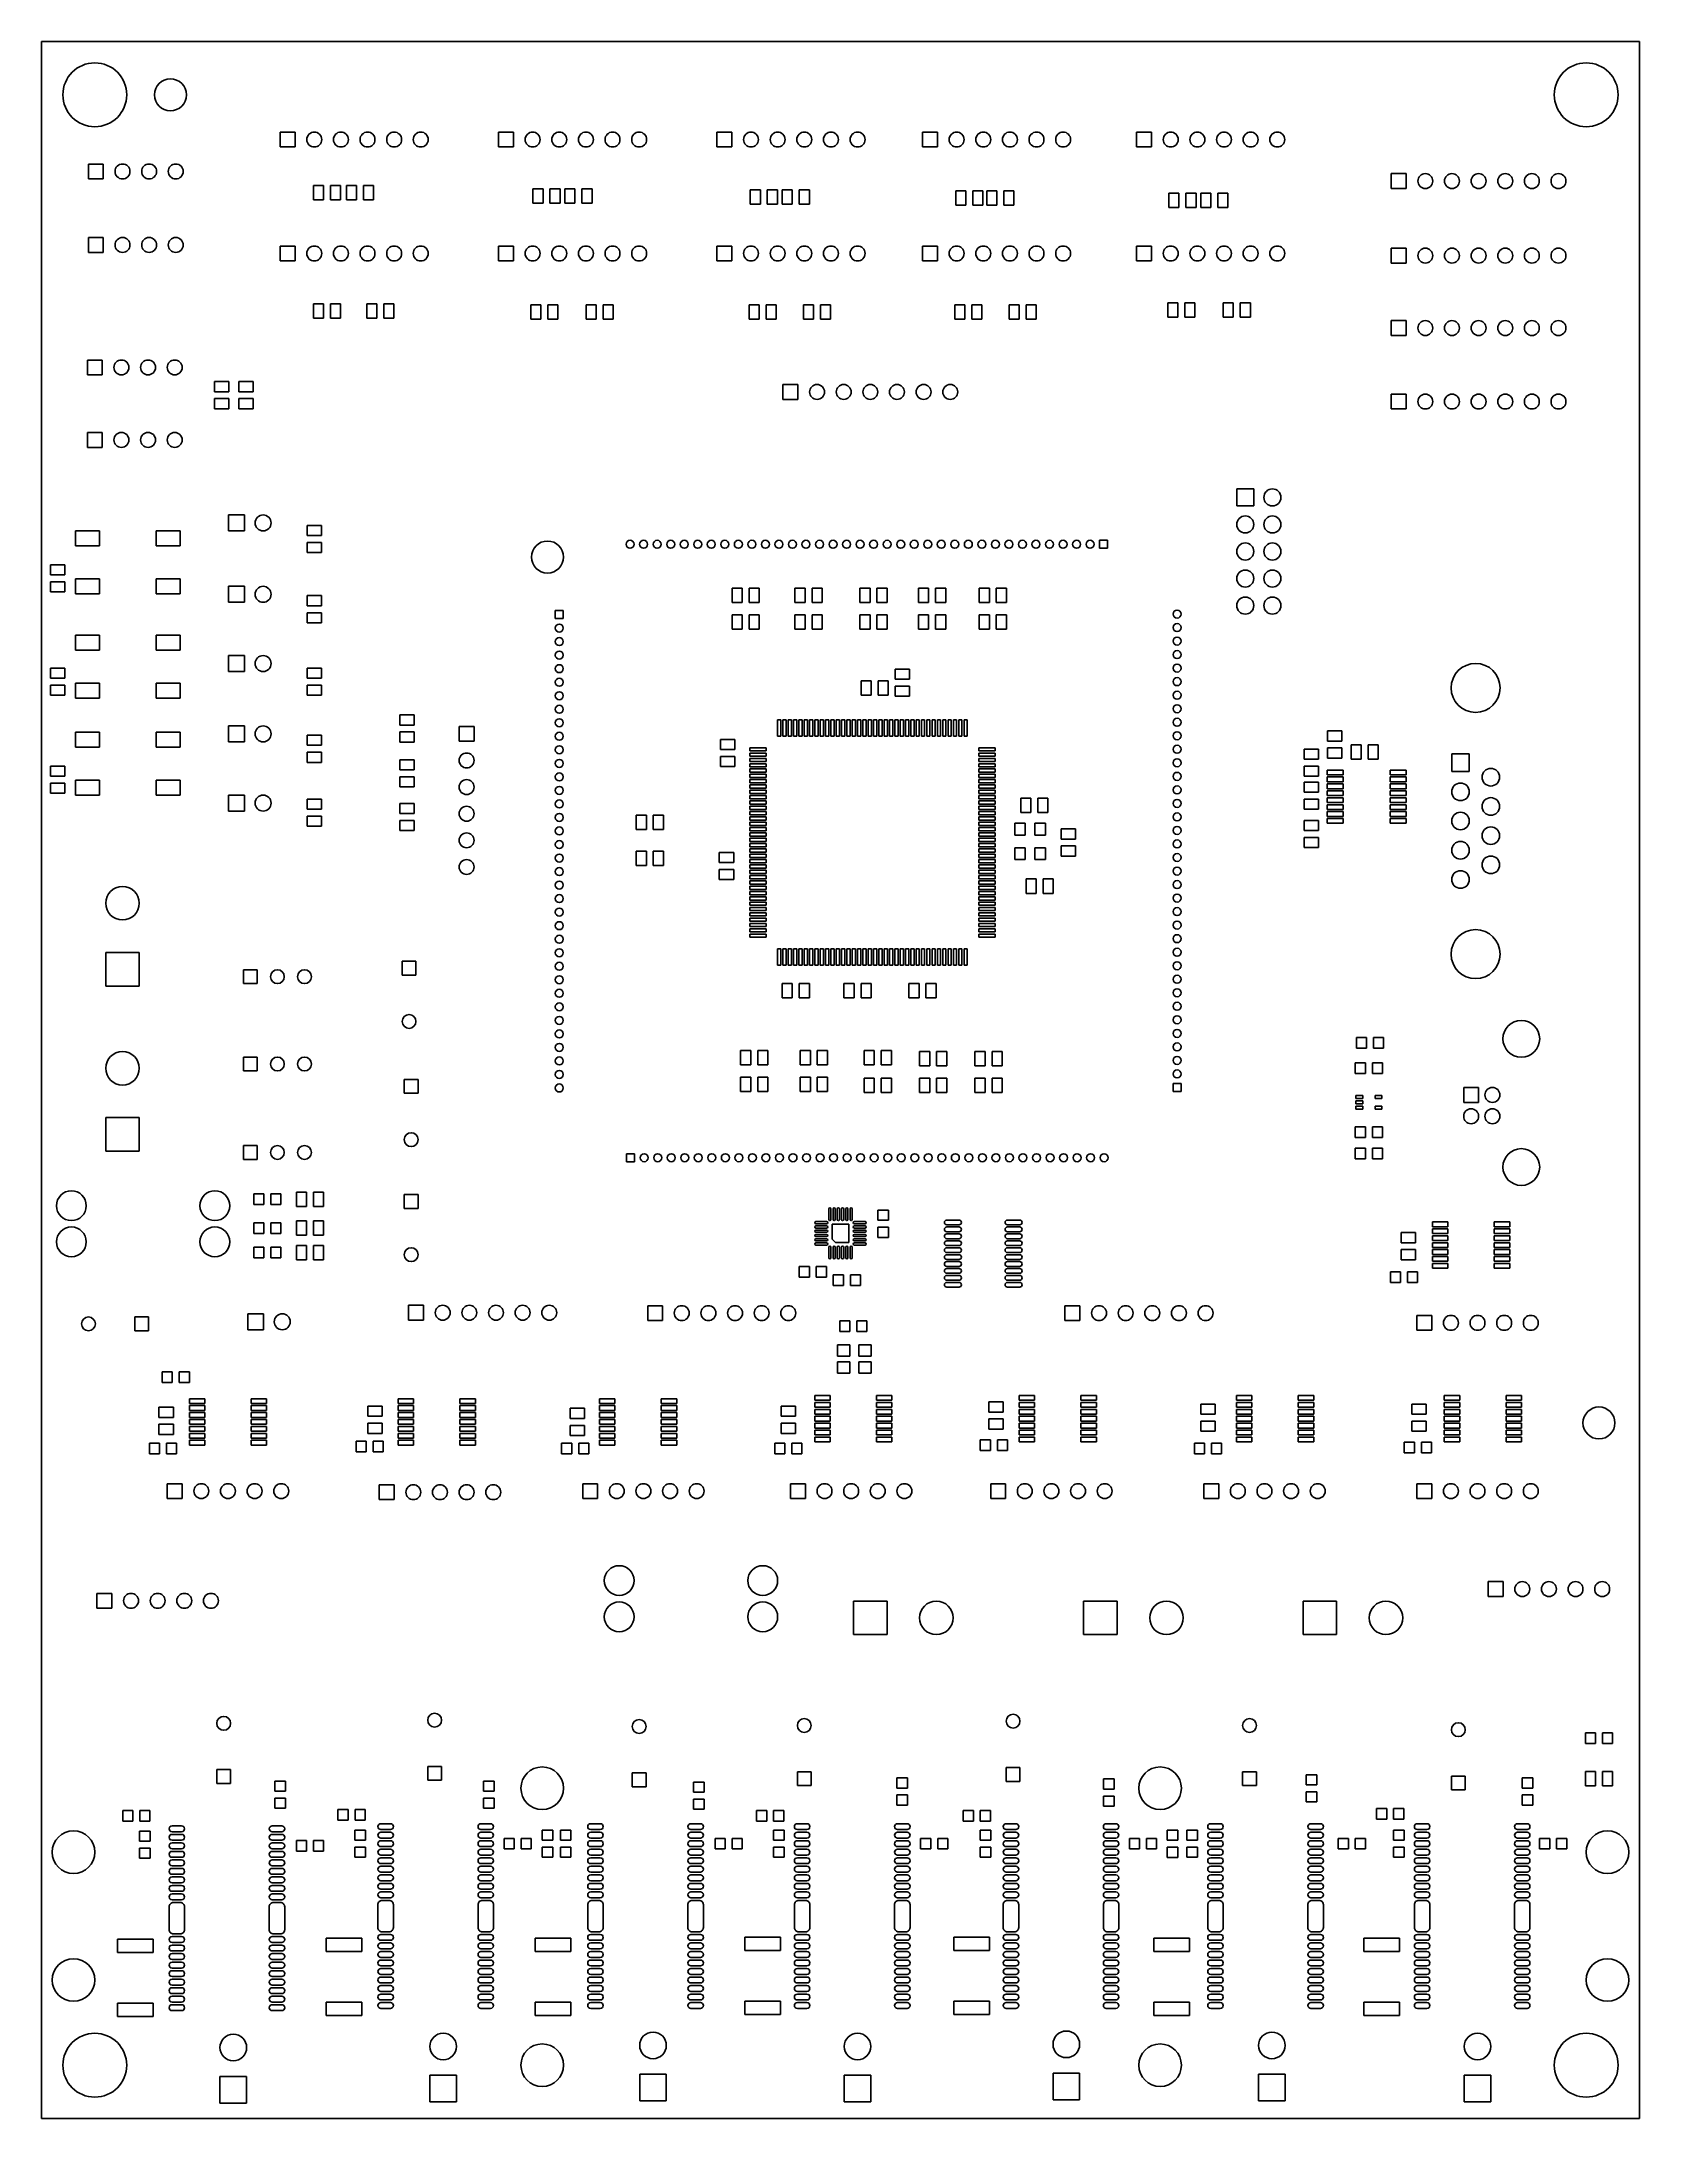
# Model space of a CAD drawing. Header units: millimetres. Extents: x 0 to 150, y 0 to 195.
import ezdxf

# ---------------------------------------------------------------- set-up
doc = ezdxf.new("R2010")
doc.units = ezdxf.units.MM

msp = doc.modelspace()

# ---------------------------------------------------------------- linework, layer by layer
at = {"color": 7, "linetype": 'Continuous', "lineweight": 25}
for p, q in [((150, 195), (0, 195)), ((0, 195), (0, 0)), ((150, 0), (150, 195)), ((22.4, 186.5), (22.4, 185.1)), ((23.8, 186.5), (22.4, 186.5)), ((23.8, 185.1), (23.8, 186.5)), ((42.9, 186.5), (42.9, 185.1)), ((44.3, 186.5), (42.9, 186.5)), ((44.3, 185.1), (44.3, 186.5)), ((63.4, 186.5), (63.4, 185.1)), ((64.8, 186.5), (63.4, 186.5)), ((64.8, 185.1), (64.8, 186.5)), ((82.7, 186.5), (82.7, 185.1)), ((84.1, 186.5), (82.7, 186.5)), ((84.1, 185.1), (84.1, 186.5)), ((102.8, 186.5), (102.8, 185.1)), ((104.2, 186.5), (102.8, 186.5)), ((104.2, 185.1), (104.2, 186.5)), ((4.4, 183.5), (4.4, 182.1)), ((5.8, 183.5), (4.4, 183.5)), ((5.8, 182.1), (5.8, 183.5)), ((22.4, 185.1), (23.8, 185.1)), ((42.9, 185.1), (44.3, 185.1)), ((63.4, 185.1), (64.8, 185.1)), ((82.7, 185.1), (84.1, 185.1)), ((102.8, 185.1), (104.2, 185.1)), ((4.4, 182.1), (5.8, 182.1)), ((25.525, 181.475), (25.525, 180.125)), ((26.475, 181.475), (25.525, 181.475)), ((26.475, 180.125), (26.475, 181.475)), ((27.125, 181.475), (27.125, 180.125)), ((28.075, 181.475), (27.125, 181.475)), ((28.075, 180.125), (28.075, 181.475)), ((28.625, 181.475), (28.625, 180.125)), ((29.575, 181.475), (28.625, 181.475)), ((29.575, 180.125), (29.575, 181.475)), ((30.225, 181.475), (30.225, 180.125)), ((31.175, 181.475), (30.225, 181.475)), ((31.175, 180.125), (31.175, 181.475)), ((126.7, 182.6), (126.7, 181.2)), ((128.1, 182.6), (126.7, 182.6)), ((128.1, 181.2), (128.1, 182.6)), ((25.525, 180.125), (26.475, 180.125)), ((27.125, 180.125), (28.075, 180.125)), ((28.625, 180.125), (29.575, 180.125)), ((30.225, 180.125), (31.175, 180.125)), ((46.125, 181.175), (46.125, 179.825)), ((47.075, 181.175), (46.125, 181.175)), ((46.125, 179.825), (47.075, 179.825)), ((47.075, 179.825), (47.075, 181.175)), ((47.725, 181.175), (47.725, 179.825)), ((48.675, 181.175), (47.725, 181.175)), ((47.725, 179.825), (48.675, 179.825)), ((48.675, 179.825), (48.675, 181.175)), ((49.125, 181.175), (49.125, 179.825)), ((50.075, 181.175), (49.125, 181.175)), ((49.125, 179.825), (50.075, 179.825)), ((50.075, 179.825), (50.075, 181.175)), ((50.725, 181.175), (50.725, 179.825)), ((51.675, 181.175), (50.725, 181.175)), ((50.725, 179.825), (51.675, 179.825)), ((51.675, 179.825), (51.675, 181.175)), ((66.525, 181.075), (66.525, 179.725)), ((67.475, 181.075), (66.525, 181.075)), ((66.525, 179.725), (67.475, 179.725)), ((67.475, 179.725), (67.475, 181.075)), ((68.125, 181.075), (68.125, 179.725)), ((69.075, 181.075), (68.125, 181.075)), ((68.125, 179.725), (69.075, 179.725)), ((69.075, 179.725), (69.075, 181.075)), ((69.525, 181.075), (69.525, 179.725)), ((70.475, 181.075), (69.525, 181.075)), ((69.525, 179.725), (70.475, 179.725)), ((70.475, 179.725), (70.475, 181.075)), ((71.125, 181.075), (71.125, 179.725)), ((72.075, 181.075), (71.125, 181.075)), ((71.125, 179.725), (72.075, 179.725)), ((72.075, 179.725), (72.075, 181.075)), ((85.825, 180.975), (85.825, 179.625)), ((86.775, 180.975), (85.825, 180.975)), ((85.825, 179.625), (86.775, 179.625)), ((86.775, 179.625), (86.775, 180.975)), ((87.425, 180.975), (87.425, 179.625)), ((88.375, 180.975), (87.425, 180.975)), ((87.425, 179.625), (88.375, 179.625)), ((88.375, 179.625), (88.375, 180.975)), ((88.725, 180.975), (88.725, 179.625)), ((89.675, 180.975), (88.725, 180.975)), ((88.725, 179.625), (89.675, 179.625)), ((89.675, 179.625), (89.675, 180.975)), ((90.325, 180.975), (90.325, 179.625)), ((91.275, 180.975), (90.325, 180.975)), ((90.325, 179.625), (91.275, 179.625)), ((91.275, 179.625), (91.275, 180.975)), ((105.825, 180.775), (105.825, 179.425)), ((106.775, 180.775), (105.825, 180.775)), ((105.825, 179.425), (106.775, 179.425)), ((106.775, 179.425), (106.775, 180.775)), ((107.425, 180.775), (107.425, 179.425)), ((108.375, 180.775), (107.425, 180.775)), ((107.425, 179.425), (108.375, 179.425)), ((108.375, 179.425), (108.375, 180.775)), ((108.825, 180.775), (108.825, 179.425)), ((109.775, 180.775), (108.825, 180.775)), ((108.825, 179.425), (109.775, 179.425)), ((109.775, 179.425), (109.775, 180.775)), ((110.425, 180.775), (110.425, 179.425)), ((111.375, 180.775), (110.425, 180.775)), ((110.425, 179.425), (111.375, 179.425)), ((111.375, 179.425), (111.375, 180.775)), ((126.7, 181.2), (128.1, 181.2)), ((4.4, 176.6), (4.4, 175.2)), ((5.8, 176.6), (4.4, 176.6)), ((5.8, 175.2), (5.8, 176.6)), ((22.4, 175.8), (22.4, 174.4)), ((23.8, 175.8), (22.4, 175.8)), ((23.8, 174.4), (23.8, 175.8)), ((42.9, 175.8), (42.9, 174.4)), ((44.3, 175.8), (42.9, 175.8)), ((44.3, 174.4), (44.3, 175.8)), ((63.4, 175.8), (63.4, 174.4)), ((64.8, 175.8), (63.4, 175.8)), ((64.8, 174.4), (64.8, 175.8)), ((82.7, 175.8), (82.7, 174.4)), ((84.1, 175.8), (82.7, 175.8)), ((84.1, 174.4), (84.1, 175.8)), ((102.8, 175.8), (102.8, 174.4)), ((104.2, 175.8), (102.8, 175.8)), ((104.2, 174.4), (104.2, 175.8)), ((126.7, 175.6), (126.7, 174.2)), ((128.1, 175.6), (126.7, 175.6)), ((128.1, 174.2), (128.1, 175.6)), ((4.4, 175.2), (5.8, 175.2)), ((22.4, 174.4), (23.8, 174.4)), ((42.9, 174.4), (44.3, 174.4)), ((63.4, 174.4), (64.8, 174.4)), ((82.7, 174.4), (84.1, 174.4)), ((102.8, 174.4), (104.2, 174.4)), ((126.7, 174.2), (128.1, 174.2)), ((25.525, 170.375), (25.525, 169.025)), ((26.475, 170.375), (25.525, 170.375)), ((26.475, 169.025), (26.475, 170.375)), ((27.125, 170.375), (27.125, 169.025)), ((28.075, 170.375), (27.125, 170.375)), ((28.075, 169.025), (28.075, 170.375)), ((30.525, 170.375), (30.525, 169.025)), ((31.475, 170.375), (30.525, 170.375)), ((31.475, 169.025), (31.475, 170.375)), ((32.125, 170.375), (32.125, 169.025)), ((33.075, 170.375), (32.125, 170.375)), ((33.075, 169.025), (33.075, 170.375)), ((45.925, 170.275), (45.925, 168.925)), ((46.875, 170.275), (45.925, 170.275)), ((46.875, 168.925), (46.875, 170.275)), ((47.525, 170.275), (47.525, 168.925)), ((48.475, 170.275), (47.525, 170.275)), ((48.475, 168.925), (48.475, 170.275)), ((51.125, 170.275), (51.125, 168.925)), ((52.075, 170.275), (51.125, 170.275)), ((52.075, 168.925), (52.075, 170.275)), ((52.725, 170.275), (52.725, 168.925)), ((53.675, 170.275), (52.725, 170.275)), ((53.675, 168.925), (53.675, 170.275)), ((66.425, 170.275), (66.425, 168.925)), ((67.375, 170.275), (66.425, 170.275)), ((67.375, 168.925), (67.375, 170.275)), ((68.025, 170.275), (68.025, 168.925)), ((68.975, 170.275), (68.025, 170.275)), ((68.975, 168.925), (68.975, 170.275)), ((71.525, 170.275), (71.525, 168.925)), ((72.475, 170.275), (71.525, 170.275)), ((72.475, 168.925), (72.475, 170.275)), ((73.125, 170.275), (73.125, 168.925)), ((74.075, 170.275), (73.125, 170.275)), ((74.075, 168.925), (74.075, 170.275)), ((85.725, 170.275), (85.725, 168.925)), ((86.675, 170.275), (85.725, 170.275)), ((86.675, 168.925), (86.675, 170.275)), ((87.325, 170.275), (87.325, 168.925)), ((88.275, 170.275), (87.325, 170.275)), ((88.275, 168.925), (88.275, 170.275)), ((90.825, 170.275), (90.825, 168.925)), ((91.775, 170.275), (90.825, 170.275)), ((91.775, 168.925), (91.775, 170.275)), ((92.425, 170.275), (92.425, 168.925)), ((93.375, 170.275), (92.425, 170.275)), ((93.375, 168.925), (93.375, 170.275)), ((105.725, 170.475), (105.725, 169.125)), ((106.675, 170.475), (105.725, 170.475)), ((106.675, 169.125), (106.675, 170.475)), ((107.325, 170.475), (107.325, 169.125)), ((108.275, 170.475), (107.325, 170.475)), ((108.275, 169.125), (108.275, 170.475)), ((110.925, 170.475), (110.925, 169.125)), ((111.875, 170.475), (110.925, 170.475)), ((111.875, 169.125), (111.875, 170.475)), ((112.525, 170.475), (112.525, 169.125)), ((113.475, 170.475), (112.525, 170.475)), ((113.475, 169.125), (113.475, 170.475)), ((25.525, 169.025), (26.475, 169.025)), ((27.125, 169.025), (28.075, 169.025)), ((30.525, 169.025), (31.475, 169.025)), ((32.125, 169.025), (33.075, 169.025)), ((45.925, 168.925), (46.875, 168.925)), ((47.525, 168.925), (48.475, 168.925)), ((51.125, 168.925), (52.075, 168.925)), ((52.725, 168.925), (53.675, 168.925)), ((66.425, 168.925), (67.375, 168.925)), ((68.025, 168.925), (68.975, 168.925)), ((71.525, 168.925), (72.475, 168.925)), ((73.125, 168.925), (74.075, 168.925)), ((85.725, 168.925), (86.675, 168.925)), ((87.325, 168.925), (88.275, 168.925)), ((90.825, 168.925), (91.775, 168.925)), ((92.425, 168.925), (93.375, 168.925)), ((105.725, 169.125), (106.675, 169.125)), ((107.325, 169.125), (108.275, 169.125)), ((110.925, 169.125), (111.875, 169.125)), ((112.525, 169.125), (113.475, 169.125)), ((126.7, 168.8), (126.7, 167.4)), ((128.1, 168.8), (126.7, 168.8)), ((128.1, 167.4), (128.1, 168.8)), ((126.7, 167.4), (128.1, 167.4)), ((4.3, 165.1), (4.3, 163.7)), ((5.7, 165.1), (4.3, 165.1)), ((5.7, 163.7), (5.7, 165.1)), ((4.3, 163.7), (5.7, 163.7)), ((16.225, 163.075), (16.225, 162.125)), ((17.575, 163.075), (16.225, 163.075)), ((16.225, 162.125), (17.575, 162.125)), ((17.575, 162.125), (17.575, 163.075)), ((18.525, 163.075), (18.525, 162.125)), ((19.875, 163.075), (18.525, 163.075)), ((18.525, 162.125), (19.875, 162.125)), ((19.875, 162.125), (19.875, 163.075)), ((69.6, 162.8), (69.6, 161.4)), ((71, 162.8), (69.6, 162.8)), ((71, 161.4), (71, 162.8)), ((126.7, 161.9), (126.7, 160.5)), ((128.1, 161.9), (126.7, 161.9)), ((128.1, 160.5), (128.1, 161.9)), ((16.225, 161.475), (16.225, 160.525)), ((17.575, 161.475), (16.225, 161.475)), ((16.225, 160.525), (17.575, 160.525)), ((17.575, 160.525), (17.575, 161.475)), ((18.525, 161.475), (18.525, 160.525)), ((19.875, 161.475), (18.525, 161.475)), ((18.525, 160.525), (19.875, 160.525)), ((19.875, 160.525), (19.875, 161.475)), ((69.6, 161.4), (71, 161.4)), ((126.7, 160.5), (128.1, 160.5)), ((4.3, 158.3), (4.3, 156.9)), ((5.7, 158.3), (4.3, 158.3)), ((5.7, 156.9), (5.7, 158.3)), ((4.3, 156.9), (5.7, 156.9)), ((112.2, 153), (112.2, 151.4)), ((113.8, 153), (112.2, 153)), ((113.8, 151.4), (113.8, 153)), ((17.55, 150.55), (17.55, 149.05)), ((19.05, 150.55), (17.55, 150.55)), ((19.05, 149.05), (19.05, 150.55)), ((112.2, 151.4), (113.8, 151.4)), ((3.175, 149.05), (3.175, 147.65)), ((5.425, 149.05), (3.175, 149.05)), ((5.425, 147.65), (5.425, 149.05)), ((10.775, 149.05), (10.775, 147.65)), ((13.025, 149.05), (10.775, 149.05)), ((13.025, 147.65), (13.025, 149.05)), ((17.55, 149.05), (19.05, 149.05)), ((24.925, 149.575), (24.925, 148.625)), ((26.275, 149.575), (24.925, 149.575)), ((24.925, 148.625), (26.275, 148.625)), ((26.275, 148.625), (26.275, 149.575)), ((3.175, 147.65), (5.425, 147.65)), ((10.775, 147.65), (13.025, 147.65)), ((24.925, 147.975), (24.925, 147.025)), ((26.275, 147.975), (24.925, 147.975)), ((24.925, 147.025), (26.275, 147.025)), ((26.275, 147.025), (26.275, 147.975)), ((100.075, 148.175), (99.325, 148.175)), ((99.325, 148.175), (99.325, 147.425)), ((99.325, 147.425), (100.075, 147.425)), ((100.075, 147.425), (100.075, 148.175)), ((2.175, 145.875), (0.825, 145.875)), ((0.825, 145.875), (0.825, 144.925)), ((0.825, 144.925), (2.175, 144.925)), ((2.175, 144.925), (2.175, 145.875)), ((3.175, 144.55), (3.175, 143.15)), ((5.425, 144.55), (3.175, 144.55)), ((5.425, 143.15), (5.425, 144.55)), ((10.775, 144.55), (10.775, 143.15)), ((13.025, 144.55), (10.775, 144.55)), ((13.025, 143.15), (13.025, 144.55)), ((2.175, 144.275), (0.825, 144.275)), ((0.825, 144.275), (0.825, 143.325)), ((0.825, 143.325), (2.175, 143.325)), ((2.175, 143.325), (2.175, 144.275)), ((3.175, 143.15), (5.425, 143.15)), ((10.775, 143.15), (13.025, 143.15)), ((17.55, 143.85), (17.55, 142.35)), ((19.05, 143.85), (17.55, 143.85)), ((17.55, 142.35), (19.05, 142.35)), ((19.05, 142.35), (19.05, 143.85)), ((24.925, 142.975), (24.925, 142.025)), ((26.275, 142.975), (24.925, 142.975)), ((26.275, 142.025), (26.275, 142.975)), ((64.825, 143.675), (64.825, 142.325)), ((65.775, 143.675), (64.825, 143.675)), ((65.775, 142.325), (65.775, 143.675)), ((66.425, 143.675), (66.425, 142.325)), ((67.375, 143.675), (66.425, 143.675)), ((67.375, 142.325), (67.375, 143.675)), ((70.725, 143.675), (70.725, 142.325)), ((71.675, 143.675), (70.725, 143.675)), ((71.675, 142.325), (71.675, 143.675)), ((72.325, 143.675), (72.325, 142.325)), ((73.275, 143.675), (72.325, 143.675)), ((73.275, 142.325), (73.275, 143.675)), ((76.825, 143.675), (76.825, 142.325)), ((77.775, 143.675), (76.825, 143.675)), ((77.775, 142.325), (77.775, 143.675)), ((78.425, 143.675), (78.425, 142.325)), ((79.375, 143.675), (78.425, 143.675)), ((79.375, 142.325), (79.375, 143.675)), ((82.325, 143.675), (82.325, 142.325)), ((83.275, 143.675), (82.325, 143.675)), ((83.275, 142.325), (83.275, 143.675)), ((83.925, 143.675), (83.925, 142.325)), ((84.875, 143.675), (83.925, 143.675)), ((84.875, 142.325), (84.875, 143.675)), ((88.025, 143.675), (88.025, 142.325)), ((88.975, 143.675), (88.025, 143.675)), ((88.975, 142.325), (88.975, 143.675)), ((89.625, 143.675), (89.625, 142.325)), ((90.575, 143.675), (89.625, 143.675)), ((90.575, 142.325), (90.575, 143.675)), ((24.925, 142.025), (26.275, 142.025)), ((24.925, 141.375), (24.925, 140.425)), ((26.275, 141.375), (24.925, 141.375)), ((24.925, 140.425), (26.275, 140.425)), ((26.275, 140.425), (26.275, 141.375)), ((48.225, 141.575), (48.225, 140.825)), ((48.975, 141.575), (48.225, 141.575)), ((48.225, 140.825), (48.975, 140.825)), ((48.975, 140.825), (48.975, 141.575)), ((64.825, 142.325), (65.775, 142.325)), ((64.825, 141.175), (64.825, 139.825)), ((65.775, 141.175), (64.825, 141.175)), ((65.775, 139.825), (65.775, 141.175)), ((66.425, 142.325), (67.375, 142.325)), ((66.425, 141.175), (66.425, 139.825)), ((67.375, 141.175), (66.425, 141.175)), ((67.375, 139.825), (67.375, 141.175)), ((70.725, 142.325), (71.675, 142.325)), ((70.725, 141.175), (70.725, 139.825)), ((71.675, 141.175), (70.725, 141.175)), ((71.675, 139.825), (71.675, 141.175)), ((72.325, 142.325), (73.275, 142.325)), ((72.325, 141.175), (72.325, 139.825)), ((73.275, 141.175), (72.325, 141.175)), ((73.275, 139.825), (73.275, 141.175)), ((76.825, 142.325), (77.775, 142.325)), ((76.825, 141.175), (76.825, 139.825)), ((77.775, 141.175), (76.825, 141.175)), ((77.775, 139.825), (77.775, 141.175)), ((78.425, 142.325), (79.375, 142.325)), ((78.425, 141.175), (78.425, 139.825)), ((79.375, 141.175), (78.425, 141.175)), ((79.375, 139.825), (79.375, 141.175)), ((82.325, 142.325), (83.275, 142.325)), ((82.325, 141.175), (82.325, 139.825)), ((83.275, 141.175), (82.325, 141.175)), ((83.275, 139.825), (83.275, 141.175)), ((83.925, 142.325), (84.875, 142.325)), ((83.925, 141.175), (83.925, 139.825)), ((84.875, 141.175), (83.925, 141.175)), ((84.875, 139.825), (84.875, 141.175)), ((88.025, 142.325), (88.975, 142.325)), ((88.025, 141.175), (88.025, 139.825)), ((88.975, 141.175), (88.025, 141.175)), ((88.975, 139.825), (88.975, 141.175)), ((89.625, 142.325), (90.575, 142.325)), ((89.625, 141.175), (89.625, 139.825)), ((90.575, 141.175), (89.625, 141.175)), ((90.575, 139.825), (90.575, 141.175)), ((3.175, 139.25), (3.175, 137.85)), ((5.425, 139.25), (3.175, 139.25)), ((5.425, 137.85), (5.425, 139.25)), ((10.775, 139.25), (10.775, 137.85)), ((13.025, 139.25), (10.775, 139.25)), ((13.025, 137.85), (13.025, 139.25)), ((64.825, 139.825), (65.775, 139.825)), ((66.425, 139.825), (67.375, 139.825)), ((70.725, 139.825), (71.675, 139.825)), ((72.325, 139.825), (73.275, 139.825)), ((76.825, 139.825), (77.775, 139.825)), ((78.425, 139.825), (79.375, 139.825)), ((82.325, 139.825), (83.275, 139.825)), ((83.925, 139.825), (84.875, 139.825)), ((88.025, 139.825), (88.975, 139.825)), ((89.625, 139.825), (90.575, 139.825)), ((3.175, 137.85), (5.425, 137.85)), ((10.775, 137.85), (13.025, 137.85)), ((17.55, 137.35), (17.55, 135.85)), ((19.05, 137.35), (17.55, 137.35)), ((19.05, 135.85), (19.05, 137.35)), ((2.175, 136.175), (0.825, 136.175)), ((0.825, 136.175), (0.825, 135.225)), ((0.825, 135.225), (2.175, 135.225)), ((2.175, 134.575), (0.825, 134.575)), ((0.825, 134.575), (0.825, 133.625)), ((2.175, 135.225), (2.175, 136.175)), ((2.175, 133.625), (2.175, 134.575)), ((3.175, 134.75), (3.175, 133.35)), ((5.425, 134.75), (3.175, 134.75)), ((5.425, 133.35), (5.425, 134.75)), ((10.775, 134.75), (10.775, 133.35)), ((13.025, 134.75), (10.775, 134.75)), ((13.025, 133.35), (13.025, 134.75)), ((17.55, 135.85), (19.05, 135.85)), ((24.925, 136.175), (24.925, 135.225)), ((26.275, 136.175), (24.925, 136.175)), ((24.925, 135.225), (26.275, 135.225)), ((24.925, 134.575), (24.925, 133.625)), ((26.275, 134.575), (24.925, 134.575)), ((26.275, 135.225), (26.275, 136.175)), ((26.275, 133.625), (26.275, 134.575)), ((76.925, 134.975), (76.925, 133.625)), ((77.875, 134.975), (76.925, 134.975)), ((77.875, 133.625), (77.875, 134.975)), ((78.525, 134.975), (78.525, 133.625)), ((79.475, 134.975), (78.525, 134.975)), ((79.475, 133.625), (79.475, 134.975)), ((80.125, 136.075), (80.125, 135.125)), ((81.475, 136.075), (80.125, 136.075)), ((80.125, 135.125), (81.475, 135.125)), ((81.475, 135.125), (81.475, 136.075)), ((0.825, 133.625), (2.175, 133.625)), ((3.175, 133.35), (5.425, 133.35)), ((10.775, 133.35), (13.025, 133.35)), ((24.925, 133.625), (26.275, 133.625)), ((76.925, 133.625), (77.875, 133.625)), ((78.525, 133.625), (79.475, 133.625)), ((80.125, 134.475), (80.125, 133.525)), ((81.475, 134.475), (80.125, 134.475)), ((80.125, 133.525), (81.475, 133.525)), ((81.475, 133.525), (81.475, 134.475)), ((17.55, 130.75), (17.55, 129.25)), ((19.05, 130.75), (17.55, 130.75)), ((19.05, 129.25), (19.05, 130.75)), ((33.625, 131.775), (33.625, 130.825)), ((34.975, 131.775), (33.625, 131.775)), ((33.625, 130.825), (34.975, 130.825)), ((34.975, 130.825), (34.975, 131.775)), ((39.2, 130.7), (39.2, 129.3)), ((40.6, 130.7), (39.2, 130.7)), ((40.6, 129.3), (40.6, 130.7)), ((69.1, 131.325), (69.1, 129.775)), ((69.4, 131.325), (69.1, 131.325)), ((69.4, 129.775), (69.4, 131.325)), ((69.6, 131.325), (69.6, 129.775)), ((69.9, 131.325), (69.6, 131.325)), ((69.9, 129.775), (69.9, 131.325)), ((70.1, 131.325), (70.1, 129.775)), ((70.4, 131.325), (70.1, 131.325)), ((70.4, 129.775), (70.4, 131.325)), ((70.6, 131.325), (70.6, 129.775)), ((70.9, 131.325), (70.6, 131.325)), ((70.9, 129.775), (70.9, 131.325)), ((71.1, 131.325), (71.1, 129.775)), ((71.4, 131.325), (71.1, 131.325)), ((71.4, 129.775), (71.4, 131.325)), ((71.6, 131.325), (71.6, 129.775)), ((71.9, 131.325), (71.6, 131.325)), ((71.9, 129.775), (71.9, 131.325)), ((72.1, 131.325), (72.1, 129.775)), ((72.4, 131.325), (72.1, 131.325)), ((72.4, 129.775), (72.4, 131.325)), ((72.6, 131.325), (72.6, 129.775)), ((72.9, 131.325), (72.6, 131.325)), ((72.9, 129.775), (72.9, 131.325)), ((73.1, 131.325), (73.1, 129.775)), ((73.4, 131.325), (73.1, 131.325)), ((73.4, 129.775), (73.4, 131.325)), ((73.6, 131.325), (73.6, 129.775)), ((73.9, 131.325), (73.6, 131.325)), ((73.9, 129.775), (73.9, 131.325)), ((74.1, 131.325), (74.1, 129.775)), ((74.4, 131.325), (74.1, 131.325)), ((74.4, 129.775), (74.4, 131.325)), ((74.6, 131.325), (74.6, 129.775)), ((74.9, 131.325), (74.6, 131.325)), ((74.9, 129.775), (74.9, 131.325)), ((75.1, 131.325), (75.1, 129.775)), ((75.4, 131.325), (75.1, 131.325)), ((75.4, 129.775), (75.4, 131.325)), ((75.6, 131.325), (75.6, 129.775)), ((75.9, 131.325), (75.6, 131.325)), ((75.9, 129.775), (75.9, 131.325)), ((76.1, 131.325), (76.1, 129.775)), ((76.4, 131.325), (76.1, 131.325)), ((76.4, 129.775), (76.4, 131.325)), ((76.6, 131.325), (76.6, 129.775)), ((76.9, 131.325), (76.6, 131.325)), ((76.9, 129.775), (76.9, 131.325)), ((77.1, 131.325), (77.1, 129.775)), ((77.4, 131.325), (77.1, 131.325)), ((77.4, 129.775), (77.4, 131.325)), ((77.6, 131.325), (77.6, 129.775)), ((77.9, 131.325), (77.6, 131.325)), ((77.9, 129.775), (77.9, 131.325)), ((78.1, 131.325), (78.1, 129.775)), ((78.4, 131.325), (78.1, 131.325)), ((78.4, 129.775), (78.4, 131.325)), ((78.6, 131.325), (78.6, 129.775)), ((78.9, 131.325), (78.6, 131.325)), ((78.9, 129.775), (78.9, 131.325)), ((79.1, 131.325), (79.1, 129.775)), ((79.4, 131.325), (79.1, 131.325)), ((79.4, 129.775), (79.4, 131.325)), ((79.6, 131.325), (79.6, 129.775)), ((79.9, 131.325), (79.6, 131.325)), ((79.9, 129.775), (79.9, 131.325)), ((80.1, 131.325), (80.1, 129.775)), ((80.4, 131.325), (80.1, 131.325)), ((80.4, 129.775), (80.4, 131.325)), ((80.6, 131.325), (80.6, 129.775)), ((80.9, 131.325), (80.6, 131.325)), ((80.9, 129.775), (80.9, 131.325)), ((81.1, 131.325), (81.1, 129.775)), ((81.4, 131.325), (81.1, 131.325)), ((81.4, 129.775), (81.4, 131.325)), ((81.6, 131.325), (81.6, 129.775)), ((81.9, 131.325), (81.6, 131.325)), ((81.9, 129.775), (81.9, 131.325)), ((82.1, 131.325), (82.1, 129.775)), ((82.4, 131.325), (82.1, 131.325)), ((82.4, 129.775), (82.4, 131.325)), ((82.6, 131.325), (82.6, 129.775)), ((82.9, 131.325), (82.6, 131.325)), ((82.9, 129.775), (82.9, 131.325)), ((83.1, 131.325), (83.1, 129.775)), ((83.4, 131.325), (83.1, 131.325)), ((83.4, 129.775), (83.4, 131.325)), ((83.6, 131.325), (83.6, 129.775)), ((83.9, 131.325), (83.6, 131.325)), ((83.9, 129.775), (83.9, 131.325)), ((84.1, 131.325), (84.1, 129.775)), ((84.4, 131.325), (84.1, 131.325)), ((84.4, 129.775), (84.4, 131.325)), ((84.6, 131.325), (84.6, 129.775)), ((84.9, 131.325), (84.6, 131.325)), ((84.9, 129.775), (84.9, 131.325)), ((85.1, 131.325), (85.1, 129.775)), ((85.4, 131.325), (85.1, 131.325)), ((85.4, 129.775), (85.4, 131.325)), ((85.6, 131.325), (85.6, 129.775)), ((85.9, 131.325), (85.6, 131.325)), ((85.9, 129.775), (85.9, 131.325)), ((86.1, 131.325), (86.1, 129.775)), ((86.4, 131.325), (86.1, 131.325)), ((86.4, 129.775), (86.4, 131.325)), ((86.6, 131.325), (86.6, 129.775)), ((86.9, 131.325), (86.6, 131.325)), ((86.9, 129.775), (86.9, 131.325)), ((3.175, 130.15), (3.175, 128.75)), ((5.425, 130.15), (3.175, 130.15)), ((3.175, 128.75), (5.425, 128.75)), ((5.425, 128.75), (5.425, 130.15)), ((10.775, 130.15), (10.775, 128.75)), ((13.025, 130.15), (10.775, 130.15)), ((10.775, 128.75), (13.025, 128.75)), ((13.025, 128.75), (13.025, 130.15)), ((17.55, 129.25), (19.05, 129.25)), ((24.925, 129.875), (24.925, 128.925)), ((26.275, 129.875), (24.925, 129.875)), ((24.925, 128.925), (26.275, 128.925)), ((26.275, 128.925), (26.275, 129.875)), ((33.625, 130.175), (33.625, 129.225)), ((34.975, 130.175), (33.625, 130.175)), ((33.625, 129.225), (34.975, 129.225)), ((34.975, 129.225), (34.975, 130.175)), ((39.2, 129.3), (40.6, 129.3)), ((63.725, 129.475), (63.725, 128.525)), ((65.075, 129.475), (63.725, 129.475)), ((65.075, 128.525), (65.075, 129.475)), ((66.475, 128.7), (66.475, 128.4)), ((68.025, 128.7), (66.475, 128.7)), ((68.025, 128.4), (68.025, 128.7)), ((69.1, 129.775), (69.4, 129.775)), ((69.6, 129.775), (69.9, 129.775)), ((70.1, 129.775), (70.4, 129.775)), ((70.6, 129.775), (70.9, 129.775)), ((71.1, 129.775), (71.4, 129.775)), ((71.6, 129.775), (71.9, 129.775)), ((72.1, 129.775), (72.4, 129.775)), ((72.6, 129.775), (72.9, 129.775)), ((73.1, 129.775), (73.4, 129.775)), ((73.6, 129.775), (73.9, 129.775)), ((74.1, 129.775), (74.4, 129.775)), ((74.6, 129.775), (74.9, 129.775)), ((75.1, 129.775), (75.4, 129.775)), ((75.6, 129.775), (75.9, 129.775)), ((76.1, 129.775), (76.4, 129.775)), ((76.6, 129.775), (76.9, 129.775)), ((77.1, 129.775), (77.4, 129.775)), ((77.6, 129.775), (77.9, 129.775)), ((78.1, 129.775), (78.4, 129.775)), ((78.6, 129.775), (78.9, 129.775)), ((79.1, 129.775), (79.4, 129.775)), ((79.6, 129.775), (79.9, 129.775)), ((80.1, 129.775), (80.4, 129.775)), ((80.6, 129.775), (80.9, 129.775)), ((81.1, 129.775), (81.4, 129.775)), ((81.6, 129.775), (81.9, 129.775)), ((82.1, 129.775), (82.4, 129.775)), ((82.6, 129.775), (82.9, 129.775)), ((83.1, 129.775), (83.4, 129.775)), ((83.6, 129.775), (83.9, 129.775)), ((84.1, 129.775), (84.4, 129.775)), ((84.6, 129.775), (84.9, 129.775)), ((85.1, 129.775), (85.4, 129.775)), ((85.6, 129.775), (85.9, 129.775)), ((86.1, 129.775), (86.4, 129.775)), ((86.6, 129.775), (86.9, 129.775)), ((87.975, 128.7), (87.975, 128.4)), ((89.525, 128.7), (87.975, 128.7)), ((89.525, 128.4), (89.525, 128.7)), ((122.075, 130.275), (120.725, 130.275)), ((120.725, 130.275), (120.725, 129.325)), ((120.725, 129.325), (122.075, 129.325)), ((122.075, 129.325), (122.075, 130.275)), ((122.925, 128.975), (122.925, 127.625)), ((123.875, 128.975), (122.925, 128.975)), ((123.875, 127.625), (123.875, 128.975)), ((124.525, 128.975), (124.525, 127.625)), ((125.475, 128.975), (124.525, 128.975)), ((125.475, 127.625), (125.475, 128.975)), ((2.175, 126.975), (0.825, 126.975)), ((0.825, 126.975), (0.825, 126.025)), ((2.175, 126.025), (2.175, 126.975)), ((24.925, 128.275), (24.925, 127.325)), ((26.275, 128.275), (24.925, 128.275)), ((24.925, 127.325), (26.275, 127.325)), ((26.275, 127.325), (26.275, 128.275)), ((34.975, 127.575), (33.625, 127.575)), ((33.625, 127.575), (33.625, 126.625)), ((34.975, 126.625), (34.975, 127.575)), ((63.725, 128.525), (65.075, 128.525)), ((63.725, 127.875), (63.725, 126.925)), ((65.075, 127.875), (63.725, 127.875)), ((63.725, 126.925), (65.075, 126.925)), ((65.075, 126.925), (65.075, 127.875)), ((66.475, 128.4), (68.025, 128.4)), ((66.475, 128.2), (66.475, 127.9)), ((68.025, 128.2), (66.475, 128.2)), ((66.475, 127.9), (68.025, 127.9)), ((66.475, 127.7), (66.475, 127.4)), ((68.025, 127.7), (66.475, 127.7)), ((66.475, 127.4), (68.025, 127.4)), ((66.475, 127.2), (66.475, 126.9)), ((68.025, 127.2), (66.475, 127.2)), ((66.475, 126.9), (68.025, 126.9)), ((68.025, 127.9), (68.025, 128.2)), ((68.025, 127.4), (68.025, 127.7)), ((68.025, 126.9), (68.025, 127.2)), ((87.975, 128.4), (89.525, 128.4)), ((87.975, 128.2), (87.975, 127.9)), ((89.525, 128.2), (87.975, 128.2)), ((87.975, 127.9), (89.525, 127.9)), ((87.975, 127.7), (87.975, 127.4)), ((89.525, 127.7), (87.975, 127.7)), ((87.975, 127.4), (89.525, 127.4)), ((87.975, 127.2), (87.975, 126.9)), ((89.525, 127.2), (87.975, 127.2)), ((87.975, 126.9), (89.525, 126.9)), ((89.525, 127.9), (89.525, 128.2)), ((89.525, 127.4), (89.525, 127.7)), ((89.525, 126.9), (89.525, 127.2)), ((118.525, 128.575), (118.525, 127.625)), ((119.875, 128.575), (118.525, 128.575)), ((118.525, 127.625), (119.875, 127.625)), ((118.525, 126.975), (118.525, 126.025)), ((119.875, 126.975), (118.525, 126.975)), ((119.875, 127.625), (119.875, 128.575)), ((119.875, 126.025), (119.875, 126.975)), ((122.075, 128.675), (120.725, 128.675)), ((120.725, 128.675), (120.725, 127.725)), ((120.725, 127.725), (122.075, 127.725)), ((122.075, 127.725), (122.075, 128.675)), ((122.925, 127.625), (123.875, 127.625)), ((124.525, 127.625), (125.475, 127.625)), ((132.375, 128.125), (132.375, 126.475)), ((134.025, 128.125), (132.375, 128.125)), ((134.025, 126.475), (134.025, 128.125)), ((0.825, 126.025), (2.175, 126.025)), ((2.175, 125.375), (0.825, 125.375)), ((0.825, 125.375), (0.825, 124.425)), ((2.175, 124.425), (2.175, 125.375)), ((3.175, 125.65), (3.175, 124.25)), ((5.425, 125.65), (3.175, 125.65)), ((5.425, 124.25), (5.425, 125.65)), ((10.775, 125.65), (10.775, 124.25)), ((13.025, 125.65), (10.775, 125.65)), ((13.025, 124.25), (13.025, 125.65)), ((33.625, 126.625), (34.975, 126.625)), ((34.975, 125.975), (33.625, 125.975)), ((33.625, 125.975), (33.625, 125.025)), ((33.625, 125.025), (34.975, 125.025)), ((34.975, 125.025), (34.975, 125.975)), ((66.475, 126.7), (66.475, 126.4)), ((68.025, 126.7), (66.475, 126.7)), ((66.475, 126.4), (68.025, 126.4)), ((66.475, 126.2), (66.475, 125.9)), ((68.025, 126.2), (66.475, 126.2)), ((66.475, 125.9), (68.025, 125.9)), ((66.475, 125.7), (66.475, 125.4)), ((68.025, 125.7), (66.475, 125.7)), ((66.475, 125.4), (68.025, 125.4)), ((66.475, 125.2), (66.475, 124.9)), ((68.025, 125.2), (66.475, 125.2)), ((66.475, 124.9), (68.025, 124.9)), ((68.025, 126.4), (68.025, 126.7)), ((68.025, 125.9), (68.025, 126.2)), ((68.025, 125.4), (68.025, 125.7)), ((68.025, 124.9), (68.025, 125.2)), ((87.975, 126.7), (87.975, 126.4)), ((89.525, 126.7), (87.975, 126.7)), ((87.975, 126.4), (89.525, 126.4)), ((87.975, 126.2), (87.975, 125.9)), ((89.525, 126.2), (87.975, 126.2)), ((87.975, 125.9), (89.525, 125.9)), ((87.975, 125.7), (87.975, 125.4)), ((89.525, 125.7), (87.975, 125.7)), ((87.975, 125.4), (89.525, 125.4)), ((87.975, 125.2), (87.975, 124.9)), ((89.525, 125.2), (87.975, 125.2)), ((87.975, 124.9), (89.525, 124.9)), ((89.525, 126.4), (89.525, 126.7)), ((89.525, 125.9), (89.525, 126.2)), ((89.525, 125.4), (89.525, 125.7)), ((89.525, 124.9), (89.525, 125.2)), ((118.525, 126.025), (119.875, 126.025)), ((119.875, 125.475), (118.525, 125.475)), ((118.525, 125.475), (118.525, 124.525)), ((119.875, 124.525), (119.875, 125.475)), ((120.7, 126.6), (120.7, 126.15)), ((122.2, 126.6), (120.7, 126.6)), ((120.7, 126.15), (122.2, 126.15)), ((120.7, 125.95), (120.7, 125.5)), ((122.2, 125.95), (120.7, 125.95)), ((120.7, 125.5), (122.2, 125.5)), ((120.7, 125.3), (120.7, 124.85)), ((122.2, 125.3), (120.7, 125.3)), ((120.7, 124.85), (122.2, 124.85)), ((122.2, 126.15), (122.2, 126.6)), ((122.2, 125.5), (122.2, 125.95)), ((122.2, 124.85), (122.2, 125.3)), ((126.6, 126.6), (126.6, 126.15)), ((128.1, 126.6), (126.6, 126.6)), ((126.6, 126.15), (128.1, 126.15)), ((126.6, 125.95), (126.6, 125.5)), ((128.1, 125.95), (126.6, 125.95)), ((126.6, 125.5), (128.1, 125.5)), ((126.6, 125.3), (126.6, 124.85)), ((128.1, 125.3), (126.6, 125.3)), ((126.6, 124.85), (128.1, 124.85)), ((128.1, 126.15), (128.1, 126.6)), ((128.1, 125.5), (128.1, 125.95)), ((128.1, 124.85), (128.1, 125.3)), ((132.375, 126.475), (134.025, 126.475)), ((0.825, 124.425), (2.175, 124.425)), ((3.175, 124.25), (5.425, 124.25)), ((10.775, 124.25), (13.025, 124.25)), ((17.55, 124.25), (17.55, 122.75)), ((19.05, 124.25), (17.55, 124.25)), ((19.05, 122.75), (19.05, 124.25)), ((24.925, 123.875), (24.925, 122.925)), ((26.275, 123.875), (24.925, 123.875)), ((24.925, 122.925), (26.275, 122.925)), ((26.275, 122.925), (26.275, 123.875)), ((33.625, 123.475), (33.625, 122.525)), ((34.975, 123.475), (33.625, 123.475)), ((34.975, 122.525), (34.975, 123.475)), ((66.475, 124.7), (66.475, 124.4)), ((68.025, 124.7), (66.475, 124.7)), ((66.475, 124.4), (68.025, 124.4)), ((66.475, 124.2), (66.475, 123.9)), ((68.025, 124.2), (66.475, 124.2)), ((66.475, 123.9), (68.025, 123.9)), ((66.475, 123.7), (66.475, 123.4)), ((68.025, 123.7), (66.475, 123.7)), ((66.475, 123.4), (68.025, 123.4)), ((66.475, 123.2), (66.475, 122.9)), ((68.025, 123.2), (66.475, 123.2)), ((66.475, 122.9), (68.025, 122.9)), ((68.025, 124.4), (68.025, 124.7)), ((68.025, 123.9), (68.025, 124.2)), ((68.025, 123.4), (68.025, 123.7)), ((68.025, 122.9), (68.025, 123.2)), ((87.975, 124.7), (87.975, 124.4)), ((89.525, 124.7), (87.975, 124.7)), ((87.975, 124.4), (89.525, 124.4)), ((87.975, 124.2), (87.975, 123.9)), ((89.525, 124.2), (87.975, 124.2)), ((87.975, 123.9), (89.525, 123.9)), ((87.975, 123.7), (87.975, 123.4)), ((89.525, 123.7), (87.975, 123.7)), ((87.975, 123.4), (89.525, 123.4)), ((87.975, 123.2), (87.975, 122.9)), ((89.525, 123.2), (87.975, 123.2)), ((87.975, 122.9), (89.525, 122.9)), ((89.525, 124.4), (89.525, 124.7)), ((89.525, 123.9), (89.525, 124.2)), ((89.525, 123.4), (89.525, 123.7)), ((89.525, 122.9), (89.525, 123.2)), ((91.925, 123.975), (91.925, 122.625)), ((92.875, 123.975), (91.925, 123.975)), ((92.875, 122.625), (92.875, 123.975)), ((93.525, 123.975), (93.525, 122.625)), ((94.475, 123.975), (93.525, 123.975)), ((94.475, 122.625), (94.475, 123.975)), ((118.525, 124.525), (119.875, 124.525)), ((119.875, 123.875), (118.525, 123.875)), ((118.525, 123.875), (118.525, 122.925)), ((118.525, 122.925), (119.875, 122.925)), ((119.875, 122.925), (119.875, 123.875)), ((120.7, 124.65), (120.7, 124.2)), ((122.2, 124.65), (120.7, 124.65)), ((120.7, 124.2), (122.2, 124.2)), ((120.7, 124), (120.7, 123.55)), ((122.2, 124), (120.7, 124)), ((120.7, 123.55), (122.2, 123.55)), ((120.7, 123.35), (120.7, 122.9)), ((122.2, 123.35), (120.7, 123.35)), ((120.7, 122.9), (122.2, 122.9)), ((122.2, 124.2), (122.2, 124.65)), ((122.2, 123.55), (122.2, 124)), ((122.2, 122.9), (122.2, 123.35)), ((126.6, 124.65), (126.6, 124.2)), ((128.1, 124.65), (126.6, 124.65)), ((126.6, 124.2), (128.1, 124.2)), ((126.6, 124), (126.6, 123.55)), ((128.1, 124), (126.6, 124)), ((126.6, 123.55), (128.1, 123.55)), ((126.6, 123.35), (126.6, 122.9)), ((128.1, 123.35), (126.6, 123.35)), ((126.6, 122.9), (128.1, 122.9)), ((128.1, 124.2), (128.1, 124.65)), ((128.1, 123.55), (128.1, 124)), ((128.1, 122.9), (128.1, 123.35)), ((17.55, 122.75), (19.05, 122.75)), ((24.925, 122.275), (24.925, 121.325)), ((26.275, 122.275), (24.925, 122.275)), ((24.925, 121.325), (26.275, 121.325)), ((26.275, 121.325), (26.275, 122.275)), ((33.625, 122.525), (34.975, 122.525)), ((33.625, 121.875), (33.625, 120.925)), ((34.975, 121.875), (33.625, 121.875)), ((33.625, 120.925), (34.975, 120.925)), ((34.975, 120.925), (34.975, 121.875)), ((55.825, 122.375), (55.825, 121.025)), ((56.775, 122.375), (55.825, 122.375)), ((55.825, 121.025), (56.775, 121.025)), ((56.775, 121.025), (56.775, 122.375)), ((57.425, 122.375), (57.425, 121.025)), ((58.375, 122.375), (57.425, 122.375)), ((57.425, 121.025), (58.375, 121.025)), ((58.375, 121.025), (58.375, 122.375)), ((66.475, 122.7), (66.475, 122.4)), ((68.025, 122.7), (66.475, 122.7)), ((66.475, 122.4), (68.025, 122.4)), ((66.475, 122.2), (66.475, 121.9)), ((68.025, 122.2), (66.475, 122.2)), ((66.475, 121.9), (68.025, 121.9)), ((66.475, 121.7), (66.475, 121.4)), ((68.025, 121.7), (66.475, 121.7)), ((66.475, 121.4), (68.025, 121.4)), ((66.475, 121.2), (66.475, 120.9)), ((68.025, 121.2), (66.475, 121.2)), ((66.475, 120.9), (68.025, 120.9)), ((68.025, 122.4), (68.025, 122.7)), ((68.025, 121.9), (68.025, 122.2)), ((68.025, 121.4), (68.025, 121.7)), ((68.025, 120.9), (68.025, 121.2)), ((87.975, 122.7), (87.975, 122.4)), ((89.525, 122.7), (87.975, 122.7)), ((87.975, 122.4), (89.525, 122.4)), ((87.975, 122.2), (87.975, 121.9)), ((89.525, 122.2), (87.975, 122.2)), ((87.975, 121.9), (89.525, 121.9)), ((87.975, 121.7), (87.975, 121.4)), ((89.525, 121.7), (87.975, 121.7)), ((87.975, 121.4), (89.525, 121.4)), ((87.975, 121.2), (87.975, 120.9)), ((89.525, 121.2), (87.975, 121.2)), ((87.975, 120.9), (89.525, 120.9)), ((89.525, 122.4), (89.525, 122.7)), ((89.525, 121.9), (89.525, 122.2)), ((89.525, 121.4), (89.525, 121.7)), ((89.525, 120.9), (89.525, 121.2)), ((91.35, 121.6), (91.35, 120.5)), ((92.35, 121.6), (91.35, 121.6)), ((91.925, 122.625), (92.875, 122.625)), ((92.35, 120.5), (92.35, 121.6)), ((93.25, 121.6), (93.25, 120.5)), ((94.25, 121.6), (93.25, 121.6)), ((93.525, 122.625), (94.475, 122.625)), ((94.25, 120.5), (94.25, 121.6)), ((97.075, 121.075), (95.725, 121.075)), ((95.725, 121.075), (95.725, 120.125)), ((97.075, 120.125), (97.075, 121.075)), ((118.525, 121.875), (118.525, 120.925)), ((119.875, 121.875), (118.525, 121.875)), ((118.525, 120.925), (119.875, 120.925)), ((119.875, 120.925), (119.875, 121.875)), ((120.7, 122.7), (120.7, 122.25)), ((122.2, 122.7), (120.7, 122.7)), ((120.7, 122.25), (122.2, 122.25)), ((120.7, 122.05), (120.7, 121.6)), ((122.2, 122.05), (120.7, 122.05)), ((120.7, 121.6), (122.2, 121.6)), ((122.2, 122.25), (122.2, 122.7)), ((122.2, 121.6), (122.2, 122.05)), ((126.6, 122.7), (126.6, 122.25)), ((128.1, 122.7), (126.6, 122.7)), ((126.6, 122.25), (128.1, 122.25)), ((126.6, 122.05), (126.6, 121.6)), ((128.1, 122.05), (126.6, 122.05)), ((126.6, 121.6), (128.1, 121.6)), ((128.1, 122.25), (128.1, 122.7)), ((128.1, 121.6), (128.1, 122.05)), ((55.825, 118.975), (55.825, 117.625)), ((56.775, 118.975), (55.825, 118.975)), ((56.775, 117.625), (56.775, 118.975)), ((57.425, 118.975), (57.425, 117.625)), ((58.375, 118.975), (57.425, 118.975)), ((58.375, 117.625), (58.375, 118.975)), ((66.475, 120.7), (66.475, 120.4)), ((68.025, 120.7), (66.475, 120.7)), ((66.475, 120.4), (68.025, 120.4)), ((66.475, 120.2), (66.475, 119.9)), ((68.025, 120.2), (66.475, 120.2)), ((66.475, 119.9), (68.025, 119.9)), ((66.475, 119.7), (66.475, 119.4)), ((68.025, 119.7), (66.475, 119.7)), ((66.475, 119.4), (68.025, 119.4)), ((66.475, 119.2), (66.475, 118.9)), ((68.025, 119.2), (66.475, 119.2)), ((68.025, 120.4), (68.025, 120.7)), ((68.025, 119.9), (68.025, 120.2)), ((68.025, 119.4), (68.025, 119.7)), ((68.025, 118.9), (68.025, 119.2)), ((87.975, 120.7), (87.975, 120.4)), ((89.525, 120.7), (87.975, 120.7)), ((87.975, 120.4), (89.525, 120.4)), ((87.975, 120.2), (87.975, 119.9)), ((89.525, 120.2), (87.975, 120.2)), ((87.975, 119.9), (89.525, 119.9)), ((87.975, 119.7), (87.975, 119.4)), ((89.525, 119.7), (87.975, 119.7)), ((87.975, 119.4), (89.525, 119.4)), ((87.975, 119.2), (87.975, 118.9)), ((89.525, 119.2), (87.975, 119.2)), ((89.525, 120.4), (89.525, 120.7)), ((89.525, 119.9), (89.525, 120.2)), ((89.525, 119.4), (89.525, 119.7)), ((89.525, 118.9), (89.525, 119.2)), ((91.35, 120.5), (92.35, 120.5)), ((91.35, 119.3), (91.35, 118.2)), ((92.35, 119.3), (91.35, 119.3)), ((92.35, 118.2), (92.35, 119.3)), ((93.25, 120.5), (94.25, 120.5)), ((93.25, 119.3), (93.25, 118.2)), ((94.25, 119.3), (93.25, 119.3)), ((94.25, 118.2), (94.25, 119.3)), ((95.725, 120.125), (97.075, 120.125)), ((97.075, 119.475), (95.725, 119.475)), ((95.725, 119.475), (95.725, 118.525)), ((97.075, 118.525), (97.075, 119.475)), ((118.525, 120.275), (118.525, 119.325)), ((119.875, 120.275), (118.525, 120.275)), ((118.525, 119.325), (119.875, 119.325)), ((119.875, 119.325), (119.875, 120.275)), ((55.825, 117.625), (56.775, 117.625)), ((57.425, 117.625), (58.375, 117.625)), ((64.975, 118.875), (63.625, 118.875)), ((63.625, 118.875), (63.625, 117.925)), ((63.625, 117.925), (64.975, 117.925)), ((64.975, 117.275), (63.625, 117.275)), ((63.625, 117.275), (63.625, 116.325)), ((64.975, 117.925), (64.975, 118.875)), ((64.975, 116.325), (64.975, 117.275)), ((66.475, 118.9), (68.025, 118.9)), ((66.475, 118.7), (66.475, 118.4)), ((68.025, 118.7), (66.475, 118.7)), ((66.475, 118.4), (68.025, 118.4)), ((66.475, 118.2), (66.475, 117.9)), ((68.025, 118.2), (66.475, 118.2)), ((66.475, 117.9), (68.025, 117.9)), ((66.475, 117.7), (66.475, 117.4)), ((68.025, 117.7), (66.475, 117.7)), ((66.475, 117.4), (68.025, 117.4)), ((66.475, 117.2), (66.475, 116.9)), ((68.025, 117.2), (66.475, 117.2)), ((68.025, 118.4), (68.025, 118.7)), ((68.025, 117.9), (68.025, 118.2)), ((68.025, 117.4), (68.025, 117.7)), ((68.025, 116.9), (68.025, 117.2)), ((87.975, 118.9), (89.525, 118.9)), ((87.975, 118.7), (87.975, 118.4)), ((89.525, 118.7), (87.975, 118.7)), ((87.975, 118.4), (89.525, 118.4)), ((87.975, 118.2), (87.975, 117.9)), ((89.525, 118.2), (87.975, 118.2)), ((87.975, 117.9), (89.525, 117.9)), ((87.975, 117.7), (87.975, 117.4)), ((89.525, 117.7), (87.975, 117.7)), ((87.975, 117.4), (89.525, 117.4)), ((87.975, 117.2), (87.975, 116.9)), ((89.525, 117.2), (87.975, 117.2)), ((89.525, 118.4), (89.525, 118.7)), ((89.525, 117.9), (89.525, 118.2)), ((89.525, 117.4), (89.525, 117.7)), ((89.525, 116.9), (89.525, 117.2)), ((91.35, 118.2), (92.35, 118.2)), ((93.25, 118.2), (94.25, 118.2)), ((95.725, 118.525), (97.075, 118.525)), ((63.625, 116.325), (64.975, 116.325)), ((66.475, 116.9), (68.025, 116.9)), ((66.475, 116.7), (66.475, 116.4)), ((68.025, 116.7), (66.475, 116.7)), ((66.475, 116.4), (68.025, 116.4)), ((66.475, 116.2), (66.475, 115.9)), ((68.025, 116.2), (66.475, 116.2)), ((66.475, 115.9), (68.025, 115.9)), ((66.475, 115.7), (66.475, 115.4)), ((68.025, 115.7), (66.475, 115.7)), ((66.475, 115.4), (68.025, 115.4)), ((66.475, 115.2), (66.475, 114.9)), ((68.025, 115.2), (66.475, 115.2)), ((68.025, 116.4), (68.025, 116.7)), ((68.025, 115.9), (68.025, 116.2)), ((68.025, 115.4), (68.025, 115.7)), ((68.025, 114.9), (68.025, 115.2)), ((87.975, 116.9), (89.525, 116.9)), ((87.975, 116.7), (87.975, 116.4)), ((89.525, 116.7), (87.975, 116.7)), ((87.975, 116.4), (89.525, 116.4)), ((87.975, 116.2), (87.975, 115.9)), ((89.525, 116.2), (87.975, 116.2)), ((87.975, 115.9), (89.525, 115.9)), ((87.975, 115.7), (87.975, 115.4)), ((89.525, 115.7), (87.975, 115.7)), ((87.975, 115.4), (89.525, 115.4)), ((87.975, 115.2), (87.975, 114.9)), ((89.525, 115.2), (87.975, 115.2)), ((89.525, 116.4), (89.525, 116.7)), ((89.525, 115.9), (89.525, 116.2)), ((89.525, 115.4), (89.525, 115.7)), ((89.525, 114.9), (89.525, 115.2)), ((92.425, 116.375), (92.425, 115.025)), ((93.375, 116.375), (92.425, 116.375)), ((93.375, 115.025), (93.375, 116.375)), ((94.025, 116.375), (94.025, 115.025)), ((94.975, 116.375), (94.025, 116.375)), ((94.975, 115.025), (94.975, 116.375)), ((66.475, 114.9), (68.025, 114.9)), ((66.475, 114.7), (66.475, 114.4)), ((68.025, 114.7), (66.475, 114.7)), ((66.475, 114.4), (68.025, 114.4)), ((66.475, 114.2), (66.475, 113.9)), ((68.025, 114.2), (66.475, 114.2)), ((66.475, 113.9), (68.025, 113.9)), ((66.475, 113.7), (66.475, 113.4)), ((68.025, 113.7), (66.475, 113.7)), ((66.475, 113.4), (68.025, 113.4)), ((66.475, 113.2), (66.475, 112.9)), ((68.025, 113.2), (66.475, 113.2)), ((68.025, 114.4), (68.025, 114.7)), ((68.025, 113.9), (68.025, 114.2)), ((68.025, 113.4), (68.025, 113.7)), ((68.025, 112.9), (68.025, 113.2)), ((87.975, 114.9), (89.525, 114.9)), ((87.975, 114.7), (87.975, 114.4)), ((89.525, 114.7), (87.975, 114.7)), ((87.975, 114.4), (89.525, 114.4)), ((87.975, 114.2), (87.975, 113.9)), ((89.525, 114.2), (87.975, 114.2)), ((87.975, 113.9), (89.525, 113.9)), ((87.975, 113.7), (87.975, 113.4)), ((89.525, 113.7), (87.975, 113.7)), ((87.975, 113.4), (89.525, 113.4)), ((87.975, 113.2), (87.975, 112.9)), ((89.525, 113.2), (87.975, 113.2)), ((89.525, 114.4), (89.525, 114.7)), ((89.525, 113.9), (89.525, 114.2)), ((89.525, 113.4), (89.525, 113.7)), ((89.525, 112.9), (89.525, 113.2)), ((92.425, 115.025), (93.375, 115.025)), ((94.025, 115.025), (94.975, 115.025)), ((66.475, 112.9), (68.025, 112.9)), ((66.475, 112.7), (66.475, 112.4)), ((68.025, 112.7), (66.475, 112.7)), ((66.475, 112.4), (68.025, 112.4)), ((66.475, 112.2), (66.475, 111.9)), ((68.025, 112.2), (66.475, 112.2)), ((66.475, 111.9), (68.025, 111.9)), ((66.475, 111.7), (66.475, 111.4)), ((68.025, 111.7), (66.475, 111.7)), ((66.475, 111.4), (68.025, 111.4)), ((66.475, 111.2), (66.475, 110.9)), ((68.025, 111.2), (66.475, 111.2)), ((68.025, 112.4), (68.025, 112.7)), ((68.025, 111.9), (68.025, 112.2)), ((68.025, 111.4), (68.025, 111.7)), ((68.025, 110.9), (68.025, 111.2)), ((87.975, 112.9), (89.525, 112.9)), ((87.975, 112.7), (87.975, 112.4)), ((89.525, 112.7), (87.975, 112.7)), ((87.975, 112.4), (89.525, 112.4)), ((87.975, 112.2), (87.975, 111.9)), ((89.525, 112.2), (87.975, 112.2)), ((87.975, 111.9), (89.525, 111.9)), ((87.975, 111.7), (87.975, 111.4)), ((89.525, 111.7), (87.975, 111.7)), ((87.975, 111.4), (89.525, 111.4)), ((87.975, 111.2), (87.975, 110.9)), ((89.525, 111.2), (87.975, 111.2)), ((89.525, 112.4), (89.525, 112.7)), ((89.525, 111.9), (89.525, 112.2)), ((89.525, 111.4), (89.525, 111.7)), ((89.525, 110.9), (89.525, 111.2)), ((6.025, 109.475), (6.025, 106.325)), ((9.175, 109.475), (6.025, 109.475)), ((9.175, 106.325), (9.175, 109.475)), ((66.475, 110.9), (68.025, 110.9)), ((69.1, 109.825), (69.1, 108.275)), ((69.4, 109.825), (69.1, 109.825)), ((69.4, 108.275), (69.4, 109.825)), ((69.6, 109.825), (69.6, 108.275)), ((69.9, 109.825), (69.6, 109.825)), ((69.9, 108.275), (69.9, 109.825)), ((70.1, 109.825), (70.1, 108.275)), ((70.4, 109.825), (70.1, 109.825)), ((70.4, 108.275), (70.4, 109.825)), ((70.6, 109.825), (70.6, 108.275)), ((70.9, 109.825), (70.6, 109.825)), ((70.9, 108.275), (70.9, 109.825)), ((71.1, 109.825), (71.1, 108.275)), ((71.4, 109.825), (71.1, 109.825)), ((71.4, 108.275), (71.4, 109.825)), ((71.6, 109.825), (71.6, 108.275)), ((71.9, 109.825), (71.6, 109.825)), ((71.9, 108.275), (71.9, 109.825)), ((72.1, 109.825), (72.1, 108.275)), ((72.4, 109.825), (72.1, 109.825)), ((72.4, 108.275), (72.4, 109.825)), ((72.6, 109.825), (72.6, 108.275)), ((72.9, 109.825), (72.6, 109.825)), ((72.9, 108.275), (72.9, 109.825)), ((73.1, 109.825), (73.1, 108.275)), ((73.4, 109.825), (73.1, 109.825)), ((73.4, 108.275), (73.4, 109.825)), ((73.6, 109.825), (73.6, 108.275)), ((73.9, 109.825), (73.6, 109.825)), ((73.9, 108.275), (73.9, 109.825)), ((74.1, 109.825), (74.1, 108.275)), ((74.4, 109.825), (74.1, 109.825)), ((74.4, 108.275), (74.4, 109.825)), ((74.6, 109.825), (74.6, 108.275)), ((74.9, 109.825), (74.6, 109.825)), ((74.9, 108.275), (74.9, 109.825)), ((75.1, 109.825), (75.1, 108.275)), ((75.4, 109.825), (75.1, 109.825)), ((75.4, 108.275), (75.4, 109.825)), ((75.6, 109.825), (75.6, 108.275)), ((75.9, 109.825), (75.6, 109.825)), ((75.9, 108.275), (75.9, 109.825)), ((76.1, 109.825), (76.1, 108.275)), ((76.4, 109.825), (76.1, 109.825)), ((76.4, 108.275), (76.4, 109.825)), ((76.6, 109.825), (76.6, 108.275)), ((76.9, 109.825), (76.6, 109.825)), ((76.9, 108.275), (76.9, 109.825)), ((77.1, 109.825), (77.1, 108.275)), ((77.4, 109.825), (77.1, 109.825)), ((77.4, 108.275), (77.4, 109.825)), ((77.6, 109.825), (77.6, 108.275)), ((77.9, 109.825), (77.6, 109.825)), ((77.9, 108.275), (77.9, 109.825)), ((78.1, 109.825), (78.1, 108.275)), ((78.4, 109.825), (78.1, 109.825)), ((78.4, 108.275), (78.4, 109.825)), ((78.6, 109.825), (78.6, 108.275)), ((78.9, 109.825), (78.6, 109.825)), ((78.9, 108.275), (78.9, 109.825)), ((79.1, 109.825), (79.1, 108.275)), ((79.4, 109.825), (79.1, 109.825)), ((79.4, 108.275), (79.4, 109.825)), ((79.6, 109.825), (79.6, 108.275)), ((79.9, 109.825), (79.6, 109.825)), ((79.9, 108.275), (79.9, 109.825)), ((80.1, 109.825), (80.1, 108.275)), ((80.4, 109.825), (80.1, 109.825)), ((80.4, 108.275), (80.4, 109.825)), ((80.6, 109.825), (80.6, 108.275)), ((80.9, 109.825), (80.6, 109.825)), ((80.9, 108.275), (80.9, 109.825)), ((81.1, 109.825), (81.1, 108.275)), ((81.4, 109.825), (81.1, 109.825)), ((81.4, 108.275), (81.4, 109.825)), ((81.6, 109.825), (81.6, 108.275)), ((81.9, 109.825), (81.6, 109.825)), ((81.9, 108.275), (81.9, 109.825)), ((82.1, 109.825), (82.1, 108.275)), ((82.4, 109.825), (82.1, 109.825)), ((82.4, 108.275), (82.4, 109.825)), ((82.6, 109.825), (82.6, 108.275)), ((82.9, 109.825), (82.6, 109.825)), ((82.9, 108.275), (82.9, 109.825)), ((83.1, 109.825), (83.1, 108.275)), ((83.4, 109.825), (83.1, 109.825)), ((83.4, 108.275), (83.4, 109.825)), ((83.6, 109.825), (83.6, 108.275)), ((83.9, 109.825), (83.6, 109.825)), ((83.9, 108.275), (83.9, 109.825)), ((84.1, 109.825), (84.1, 108.275)), ((84.4, 109.825), (84.1, 109.825)), ((84.4, 108.275), (84.4, 109.825)), ((84.6, 109.825), (84.6, 108.275)), ((84.9, 109.825), (84.6, 109.825)), ((84.9, 108.275), (84.9, 109.825)), ((85.1, 109.825), (85.1, 108.275)), ((85.4, 109.825), (85.1, 109.825)), ((85.4, 108.275), (85.4, 109.825)), ((85.6, 109.825), (85.6, 108.275)), ((85.9, 109.825), (85.6, 109.825)), ((85.9, 108.275), (85.9, 109.825)), ((86.1, 109.825), (86.1, 108.275)), ((86.4, 109.825), (86.1, 109.825)), ((86.4, 108.275), (86.4, 109.825)), ((86.6, 109.825), (86.6, 108.275)), ((86.9, 109.825), (86.6, 109.825)), ((86.9, 108.275), (86.9, 109.825)), ((87.975, 110.9), (89.525, 110.9)), ((18.95, 107.85), (18.95, 106.55)), ((20.25, 107.85), (18.95, 107.85)), ((20.25, 106.55), (20.25, 107.85)), ((33.85, 108.65), (33.85, 107.35)), ((35.15, 108.65), (33.85, 108.65)), ((33.85, 107.35), (35.15, 107.35)), ((35.15, 107.35), (35.15, 108.65)), ((69.1, 108.275), (69.4, 108.275)), ((69.6, 108.275), (69.9, 108.275)), ((70.1, 108.275), (70.4, 108.275)), ((70.6, 108.275), (70.9, 108.275)), ((71.1, 108.275), (71.4, 108.275)), ((71.6, 108.275), (71.9, 108.275)), ((72.1, 108.275), (72.4, 108.275)), ((72.6, 108.275), (72.9, 108.275)), ((73.1, 108.275), (73.4, 108.275)), ((73.6, 108.275), (73.9, 108.275)), ((74.1, 108.275), (74.4, 108.275)), ((74.6, 108.275), (74.9, 108.275)), ((75.1, 108.275), (75.4, 108.275)), ((75.6, 108.275), (75.9, 108.275)), ((76.1, 108.275), (76.4, 108.275)), ((76.6, 108.275), (76.9, 108.275)), ((77.1, 108.275), (77.4, 108.275)), ((77.6, 108.275), (77.9, 108.275)), ((78.1, 108.275), (78.4, 108.275)), ((78.6, 108.275), (78.9, 108.275)), ((79.1, 108.275), (79.4, 108.275)), ((79.6, 108.275), (79.9, 108.275)), ((80.1, 108.275), (80.4, 108.275)), ((80.6, 108.275), (80.9, 108.275)), ((81.1, 108.275), (81.4, 108.275)), ((81.6, 108.275), (81.9, 108.275)), ((82.1, 108.275), (82.4, 108.275)), ((82.6, 108.275), (82.9, 108.275)), ((83.1, 108.275), (83.4, 108.275)), ((83.6, 108.275), (83.9, 108.275)), ((84.1, 108.275), (84.4, 108.275)), ((84.6, 108.275), (84.9, 108.275)), ((85.1, 108.275), (85.4, 108.275)), ((85.6, 108.275), (85.9, 108.275)), ((86.1, 108.275), (86.4, 108.275)), ((86.6, 108.275), (86.9, 108.275)), ((6.025, 106.325), (9.175, 106.325)), ((18.95, 106.55), (20.25, 106.55)), ((69.525, 106.575), (69.525, 105.225)), ((70.475, 106.575), (69.525, 106.575)), ((70.475, 105.225), (70.475, 106.575)), ((71.125, 106.575), (71.125, 105.225)), ((72.075, 106.575), (71.125, 106.575)), ((72.075, 105.225), (72.075, 106.575)), ((75.325, 106.575), (75.325, 105.225)), ((76.275, 106.575), (75.325, 106.575)), ((76.275, 105.225), (76.275, 106.575)), ((76.925, 106.575), (76.925, 105.225)), ((77.875, 106.575), (76.925, 106.575)), ((77.875, 105.225), (77.875, 106.575)), ((81.425, 106.575), (81.425, 105.225)), ((82.375, 106.575), (81.425, 106.575)), ((82.375, 105.225), (82.375, 106.575)), ((83.025, 106.575), (83.025, 105.225)), ((83.975, 106.575), (83.025, 106.575)), ((83.975, 105.225), (83.975, 106.575)), ((69.525, 105.225), (70.475, 105.225)), ((71.125, 105.225), (72.075, 105.225)), ((75.325, 105.225), (76.275, 105.225)), ((76.925, 105.225), (77.875, 105.225)), ((81.425, 105.225), (82.375, 105.225)), ((83.025, 105.225), (83.975, 105.225)), ((123.425, 101.5), (123.425, 100.5)), ((124.375, 101.5), (123.425, 101.5)), ((124.375, 100.5), (124.375, 101.5)), ((125.025, 101.5), (125.025, 100.5)), ((125.975, 101.5), (125.025, 101.5)), ((125.975, 100.5), (125.975, 101.5)), ((18.95, 99.65), (18.95, 98.35)), ((20.25, 99.65), (18.95, 99.65)), ((20.25, 98.35), (20.25, 99.65)), ((65.625, 100.275), (65.625, 98.925)), ((66.575, 100.275), (65.625, 100.275)), ((66.575, 98.925), (66.575, 100.275)), ((67.225, 100.275), (67.225, 98.925)), ((68.175, 100.275), (67.225, 100.275)), ((68.175, 98.925), (68.175, 100.275)), ((71.225, 100.275), (71.225, 98.925)), ((72.175, 100.275), (71.225, 100.275)), ((72.175, 98.925), (72.175, 100.275)), ((72.825, 100.275), (72.825, 98.925)), ((73.775, 100.275), (72.825, 100.275)), ((73.775, 98.925), (73.775, 100.275)), ((77.225, 100.275), (77.225, 98.925)), ((78.175, 100.275), (77.225, 100.275)), ((78.175, 98.925), (78.175, 100.275)), ((78.825, 100.275), (78.825, 98.925)), ((79.775, 100.275), (78.825, 100.275)), ((79.775, 98.925), (79.775, 100.275)), ((82.425, 100.175), (82.425, 98.825)), ((83.375, 100.175), (82.425, 100.175)), ((83.375, 98.825), (83.375, 100.175)), ((84.025, 100.175), (84.025, 98.825)), ((84.975, 100.175), (84.025, 100.175)), ((84.975, 98.825), (84.975, 100.175)), ((87.625, 100.175), (87.625, 98.825)), ((88.575, 100.175), (87.625, 100.175)), ((88.575, 98.825), (88.575, 100.175)), ((89.225, 100.175), (89.225, 98.825)), ((90.175, 100.175), (89.225, 100.175)), ((90.175, 98.825), (90.175, 100.175)), ((123.425, 100.5), (124.375, 100.5)), ((125.025, 100.5), (125.975, 100.5)), ((18.95, 98.35), (20.25, 98.35)), ((34.05, 97.55), (34.05, 96.25)), ((35.35, 97.55), (34.05, 97.55)), ((35.35, 96.25), (35.35, 97.55)), ((65.625, 98.925), (66.575, 98.925)), ((65.625, 97.775), (65.625, 96.425)), ((66.575, 97.775), (65.625, 97.775)), ((66.575, 96.425), (66.575, 97.775)), ((67.225, 98.925), (68.175, 98.925)), ((67.225, 97.775), (67.225, 96.425)), ((68.175, 97.775), (67.225, 97.775)), ((68.175, 96.425), (68.175, 97.775)), ((71.225, 98.925), (72.175, 98.925)), ((71.225, 97.775), (71.225, 96.425)), ((72.175, 97.775), (71.225, 97.775)), ((72.175, 96.425), (72.175, 97.775)), ((72.825, 98.925), (73.775, 98.925)), ((72.825, 97.775), (72.825, 96.425)), ((73.775, 97.775), (72.825, 97.775)), ((73.775, 96.425), (73.775, 97.775)), ((77.225, 98.925), (78.175, 98.925)), ((77.225, 97.675), (77.225, 96.325)), ((78.175, 97.675), (77.225, 97.675)), ((78.175, 96.325), (78.175, 97.675)), ((78.825, 98.925), (79.775, 98.925)), ((78.825, 97.675), (78.825, 96.325)), ((79.775, 97.675), (78.825, 97.675)), ((79.775, 96.325), (79.775, 97.675)), ((82.425, 98.825), (83.375, 98.825)), ((82.425, 97.675), (82.425, 96.325)), ((83.375, 97.675), (82.425, 97.675)), ((83.375, 96.325), (83.375, 97.675)), ((84.025, 98.825), (84.975, 98.825)), ((84.025, 97.675), (84.025, 96.325)), ((84.975, 97.675), (84.025, 97.675)), ((84.975, 96.325), (84.975, 97.675)), ((87.625, 98.825), (88.575, 98.825)), ((87.625, 97.675), (87.625, 96.325)), ((88.575, 97.675), (87.625, 97.675)), ((88.575, 96.325), (88.575, 97.675)), ((89.225, 98.825), (90.175, 98.825)), ((89.225, 97.675), (89.225, 96.325)), ((90.175, 97.675), (89.225, 97.675)), ((90.175, 96.325), (90.175, 97.675)), ((123.325, 99.1), (123.325, 98.1)), ((124.275, 99.1), (123.325, 99.1)), ((123.325, 98.1), (124.275, 98.1)), ((124.275, 98.1), (124.275, 99.1)), ((124.925, 99.1), (124.925, 98.1)), ((125.875, 99.1), (124.925, 99.1)), ((124.925, 98.1), (125.875, 98.1)), ((125.875, 98.1), (125.875, 99.1)), ((34.05, 96.25), (35.35, 96.25)), ((65.625, 96.425), (66.575, 96.425)), ((67.225, 96.425), (68.175, 96.425)), ((71.225, 96.425), (72.175, 96.425)), ((72.825, 96.425), (73.775, 96.425)), ((77.225, 96.325), (78.175, 96.325)), ((78.825, 96.325), (79.775, 96.325)), ((82.425, 96.325), (83.375, 96.325)), ((84.025, 96.325), (84.975, 96.325)), ((87.625, 96.325), (88.575, 96.325)), ((89.225, 96.325), (90.175, 96.325)), ((106.225, 97.175), (106.225, 96.425)), ((106.975, 97.175), (106.225, 97.175)), ((106.225, 96.425), (106.975, 96.425)), ((106.975, 96.425), (106.975, 97.175)), ((123.375, 96.05), (123.375, 95.75)), ((124.025, 96.05), (123.375, 96.05)), ((123.375, 95.75), (124.025, 95.75)), ((123.375, 95.55), (123.375, 95.25)), ((124.025, 95.55), (123.375, 95.55)), ((124.025, 95.75), (124.025, 96.05)), ((124.025, 95.25), (124.025, 95.55)), ((125.175, 96.05), (125.175, 95.75)), ((125.825, 96.05), (125.175, 96.05)), ((125.175, 95.75), (125.825, 95.75)), ((125.825, 95.75), (125.825, 96.05)), ((133.5, 96.8), (133.5, 95.4)), ((134.9, 96.8), (133.5, 96.8)), ((134.9, 95.4), (134.9, 96.8)), ((6.025, 93.975), (6.025, 90.825)), ((9.175, 93.975), (6.025, 93.975)), ((9.175, 90.825), (9.175, 93.975)), ((123.375, 95.25), (124.025, 95.25)), ((123.375, 95.05), (123.375, 94.75)), ((124.025, 95.05), (123.375, 95.05)), ((123.375, 94.75), (124.025, 94.75)), ((124.025, 94.75), (124.025, 95.05)), ((125.175, 95.05), (125.175, 94.75)), ((125.825, 95.05), (125.175, 95.05)), ((125.175, 94.75), (125.825, 94.75)), ((125.825, 94.75), (125.825, 95.05)), ((133.5, 95.4), (134.9, 95.4)), ((123.325, 93.1), (123.325, 92.1)), ((124.275, 93.1), (123.325, 93.1)), ((123.325, 92.1), (124.275, 92.1)), ((124.275, 92.1), (124.275, 93.1)), ((124.925, 93.1), (124.925, 92.1)), ((125.875, 93.1), (124.925, 93.1)), ((124.925, 92.1), (125.875, 92.1)), ((125.875, 92.1), (125.875, 93.1)), ((6.025, 90.825), (9.175, 90.825)), ((18.95, 91.35), (18.95, 90.05)), ((20.25, 91.35), (18.95, 91.35)), ((18.95, 90.05), (20.25, 90.05)), ((20.25, 90.05), (20.25, 91.35)), ((54.925, 90.575), (54.925, 89.825)), ((55.675, 90.575), (54.925, 90.575)), ((54.925, 89.825), (55.675, 89.825)), ((55.675, 89.825), (55.675, 90.575)), ((123.325, 91.1), (123.325, 90.1)), ((124.275, 91.1), (123.325, 91.1)), ((123.325, 90.1), (124.275, 90.1)), ((124.275, 90.1), (124.275, 91.1)), ((124.925, 91.1), (124.925, 90.1)), ((125.875, 91.1), (124.925, 91.1)), ((124.925, 90.1), (125.875, 90.1)), ((125.875, 90.1), (125.875, 91.1)), ((19.925, 86.8), (19.925, 85.8)), ((20.875, 86.8), (19.925, 86.8)), ((19.925, 85.8), (20.875, 85.8)), ((20.875, 85.8), (20.875, 86.8)), ((21.525, 86.8), (21.525, 85.8)), ((22.475, 86.8), (21.525, 86.8)), ((21.525, 85.8), (22.475, 85.8)), ((22.475, 85.8), (22.475, 86.8)), ((23.925, 86.975), (23.925, 85.625)), ((24.875, 86.975), (23.925, 86.975)), ((24.875, 85.625), (24.875, 86.975)), ((25.525, 86.975), (25.525, 85.625)), ((26.475, 86.975), (25.525, 86.975)), ((26.475, 85.625), (26.475, 86.975)), ((34.05, 86.75), (34.05, 85.45)), ((35.35, 86.75), (34.05, 86.75)), ((35.35, 85.45), (35.35, 86.75)), ((19.925, 84.1), (19.925, 83.1)), ((20.875, 84.1), (19.925, 84.1)), ((20.875, 83.1), (20.875, 84.1)), ((21.525, 84.1), (21.525, 83.1)), ((22.475, 84.1), (21.525, 84.1)), ((22.475, 83.1), (22.475, 84.1)), ((23.925, 85.625), (24.875, 85.625)), ((23.925, 84.275), (23.925, 82.925)), ((24.875, 84.275), (23.925, 84.275)), ((24.875, 82.925), (24.875, 84.275)), ((25.525, 85.625), (26.475, 85.625)), ((25.525, 84.275), (25.525, 82.925)), ((26.475, 84.275), (25.525, 84.275)), ((26.475, 82.925), (26.475, 84.275)), ((34.05, 85.45), (35.35, 85.45)), ((73.7, 84.2), (72.7, 84.2)), ((72.7, 84), (73.7, 84)), ((73.9, 85.4), (73.9, 84.4)), ((74.1, 84.4), (74.1, 85.4)), ((74.23, 83.95), (74.23, 82.55)), ((75.77, 83.95), (74.23, 83.95)), ((74.3, 85.4), (74.3, 84.4)), ((74.5, 84.4), (74.5, 85.4)), ((74.7, 85.4), (74.7, 84.4)), ((74.9, 84.4), (74.9, 85.4)), ((75.1, 85.4), (75.1, 84.4)), ((75.3, 84.4), (75.3, 85.4)), ((75.5, 85.4), (75.5, 84.4)), ((75.7, 84.4), (75.7, 85.4)), ((75.77, 82.25), (75.77, 83.95)), ((75.9, 85.4), (75.9, 84.4)), ((76.1, 84.4), (76.1, 85.4)), ((77.3, 84.2), (76.3, 84.2)), ((76.3, 84), (77.3, 84)), ((78.5, 85.275), (78.5, 84.325)), ((79.5, 85.275), (78.5, 85.275)), ((78.5, 84.325), (79.5, 84.325)), ((79.5, 84.325), (79.5, 85.275)), ((86.125, 84.35), (84.975, 84.35)), ((84.975, 83.9), (86.125, 83.9)), ((91.825, 84.35), (90.675, 84.35)), ((90.675, 83.9), (91.825, 83.9)), ((132.025, 84.175), (130.575, 84.175)), ((130.575, 84.175), (130.575, 83.725)), ((132.025, 83.725), (132.025, 84.175)), ((137.825, 84.175), (136.375, 84.175)), ((136.375, 84.175), (136.375, 83.725)), ((137.825, 83.725), (137.825, 84.175)), ((19.925, 83.1), (20.875, 83.1)), ((21.525, 83.1), (22.475, 83.1)), ((23.925, 82.925), (24.875, 82.925)), ((23.925, 81.975), (23.925, 80.625)), ((24.875, 81.975), (23.925, 81.975)), ((24.875, 80.625), (24.875, 81.975)), ((25.525, 82.925), (26.475, 82.925)), ((25.525, 81.975), (25.525, 80.625)), ((26.475, 81.975), (25.525, 81.975)), ((26.475, 80.625), (26.475, 81.975)), ((73.7, 83.8), (72.7, 83.8)), ((72.7, 83.6), (73.7, 83.6)), ((73.7, 83.4), (72.7, 83.4)), ((72.7, 83.2), (73.7, 83.2)), ((73.7, 83), (72.7, 83)), ((72.7, 82.8), (73.7, 82.8)), ((73.7, 82.6), (72.7, 82.6)), ((72.7, 82.4), (73.7, 82.4)), ((73.7, 82.2), (72.7, 82.2)), ((72.7, 82), (73.7, 82)), ((74.23, 82.55), (74.53, 82.25)), ((74.53, 82.25), (75.77, 82.25)), ((77.3, 83.8), (76.3, 83.8)), ((76.3, 83.6), (77.3, 83.6)), ((77.3, 83.4), (76.3, 83.4)), ((76.3, 83.2), (77.3, 83.2)), ((77.3, 83), (76.3, 83)), ((76.3, 82.8), (77.3, 82.8)), ((77.3, 82.6), (76.3, 82.6)), ((76.3, 82.4), (77.3, 82.4)), ((77.3, 82.2), (76.3, 82.2)), ((76.3, 82), (77.3, 82)), ((78.5, 83.675), (78.5, 82.725)), ((79.5, 83.675), (78.5, 83.675)), ((78.5, 82.725), (79.5, 82.725)), ((79.5, 82.725), (79.5, 83.675)), ((86.125, 83.7), (84.975, 83.7)), ((84.975, 83.25), (86.125, 83.25)), ((86.125, 83.05), (84.975, 83.05)), ((84.975, 82.6), (86.125, 82.6)), ((86.125, 82.4), (84.975, 82.4)), ((84.975, 81.95), (86.125, 81.95)), ((91.825, 83.7), (90.675, 83.7)), ((90.675, 83.25), (91.825, 83.25)), ((91.825, 83.05), (90.675, 83.05)), ((90.675, 82.6), (91.825, 82.6)), ((91.825, 82.4), (90.675, 82.4)), ((90.675, 81.95), (91.825, 81.95)), ((127.625, 83.175), (127.625, 82.225)), ((128.975, 83.175), (127.625, 83.175)), ((127.625, 82.225), (128.975, 82.225)), ((128.975, 82.225), (128.975, 83.175)), ((130.575, 83.725), (132.025, 83.725)), ((132.025, 83.525), (130.575, 83.525)), ((130.575, 83.525), (130.575, 83.075)), ((130.575, 83.075), (132.025, 83.075)), ((132.025, 82.875), (130.575, 82.875)), ((130.575, 82.875), (130.575, 82.425)), ((130.575, 82.425), (132.025, 82.425)), ((132.025, 82.225), (130.575, 82.225)), ((130.575, 82.225), (130.575, 81.775)), ((132.025, 83.075), (132.025, 83.525)), ((132.025, 82.425), (132.025, 82.875)), ((132.025, 81.775), (132.025, 82.225)), ((136.375, 83.725), (137.825, 83.725)), ((137.825, 83.525), (136.375, 83.525)), ((136.375, 83.525), (136.375, 83.075)), ((136.375, 83.075), (137.825, 83.075)), ((137.825, 82.875), (136.375, 82.875)), ((136.375, 82.875), (136.375, 82.425)), ((136.375, 82.425), (137.825, 82.425)), ((137.825, 82.225), (136.375, 82.225)), ((136.375, 82.225), (136.375, 81.775)), ((137.825, 83.075), (137.825, 83.525)), ((137.825, 82.425), (137.825, 82.875)), ((137.825, 81.775), (137.825, 82.225)), ((19.925, 81.8), (19.925, 80.8)), ((20.875, 81.8), (19.925, 81.8)), ((19.925, 80.8), (20.875, 80.8)), ((20.875, 80.8), (20.875, 81.8)), ((21.525, 81.8), (21.525, 80.8)), ((22.475, 81.8), (21.525, 81.8)), ((21.525, 80.8), (22.475, 80.8)), ((22.475, 80.8), (22.475, 81.8)), ((23.925, 80.625), (24.875, 80.625)), ((25.525, 80.625), (26.475, 80.625)), ((71.125, 80), (71.125, 79)), ((72.075, 80), (71.125, 80)), ((72.075, 79), (72.075, 80)), ((72.725, 80), (72.725, 79)), ((73.675, 80), (72.725, 80)), ((73.675, 79), (73.675, 80)), ((73.9, 81.8), (73.9, 80.8)), ((74.1, 80.8), (74.1, 81.8)), ((74.3, 81.8), (74.3, 80.8)), ((74.5, 80.8), (74.5, 81.8)), ((74.7, 81.8), (74.7, 80.8)), ((74.9, 80.8), (74.9, 81.8)), ((75.1, 81.8), (75.1, 80.8)), ((75.3, 80.8), (75.3, 81.8)), ((75.5, 81.8), (75.5, 80.8)), ((75.7, 80.8), (75.7, 81.8)), ((75.9, 81.8), (75.9, 80.8)), ((76.1, 80.8), (76.1, 81.8)), ((86.125, 81.75), (84.975, 81.75)), ((84.975, 81.3), (86.125, 81.3)), ((86.125, 81.1), (84.975, 81.1)), ((84.975, 80.65), (86.125, 80.65)), ((86.125, 80.45), (84.975, 80.45)), ((84.975, 80), (86.125, 80)), ((91.825, 81.75), (90.675, 81.75)), ((90.675, 81.3), (91.825, 81.3)), ((91.825, 81.1), (90.675, 81.1)), ((90.675, 80.65), (91.825, 80.65)), ((91.825, 80.45), (90.675, 80.45)), ((90.675, 80), (91.825, 80)), ((127.625, 81.575), (127.625, 80.625)), ((128.975, 81.575), (127.625, 81.575)), ((127.625, 80.625), (128.975, 80.625)), ((128.975, 80.625), (128.975, 81.575)), ((130.575, 81.775), (132.025, 81.775)), ((132.025, 81.575), (130.575, 81.575)), ((130.575, 81.575), (130.575, 81.125)), ((130.575, 81.125), (132.025, 81.125)), ((132.025, 80.925), (130.575, 80.925)), ((130.575, 80.925), (130.575, 80.475)), ((130.575, 80.475), (132.025, 80.475)), ((132.025, 80.275), (130.575, 80.275)), ((130.575, 80.275), (130.575, 79.825)), ((132.025, 81.125), (132.025, 81.575)), ((132.025, 80.475), (132.025, 80.925)), ((132.025, 79.825), (132.025, 80.275)), ((136.375, 81.775), (137.825, 81.775)), ((137.825, 81.575), (136.375, 81.575)), ((136.375, 81.575), (136.375, 81.125)), ((136.375, 81.125), (137.825, 81.125)), ((137.825, 80.925), (136.375, 80.925)), ((136.375, 80.925), (136.375, 80.475)), ((136.375, 80.475), (137.825, 80.475)), ((137.825, 80.275), (136.375, 80.275)), ((136.375, 80.275), (136.375, 79.825)), ((137.825, 81.125), (137.825, 81.575)), ((137.825, 80.475), (137.825, 80.925)), ((137.825, 79.825), (137.825, 80.275)), ((71.125, 79), (72.075, 79)), ((72.725, 79), (73.675, 79)), ((74.325, 79.2), (74.325, 78.2)), ((75.275, 79.2), (74.325, 79.2)), ((74.325, 78.2), (75.275, 78.2)), ((75.275, 78.2), (75.275, 79.2)), ((75.925, 79.2), (75.925, 78.2)), ((76.875, 79.2), (75.925, 79.2)), ((75.925, 78.2), (76.875, 78.2)), ((76.875, 78.2), (76.875, 79.2)), ((86.125, 79.8), (84.975, 79.8)), ((84.975, 79.35), (86.125, 79.35)), ((86.125, 79.15), (84.975, 79.15)), ((84.975, 78.7), (86.125, 78.7)), ((86.125, 78.5), (84.975, 78.5)), ((84.975, 78.05), (86.125, 78.05)), ((91.825, 79.8), (90.675, 79.8)), ((90.675, 79.35), (91.825, 79.35)), ((91.825, 79.15), (90.675, 79.15)), ((90.675, 78.7), (91.825, 78.7)), ((91.825, 78.5), (90.675, 78.5)), ((90.675, 78.05), (91.825, 78.05)), ((126.625, 79.5), (126.625, 78.5)), ((127.575, 79.5), (126.625, 79.5)), ((126.625, 78.5), (127.575, 78.5)), ((127.575, 78.5), (127.575, 79.5)), ((128.225, 79.5), (128.225, 78.5)), ((129.175, 79.5), (128.225, 79.5)), ((128.225, 78.5), (129.175, 78.5)), ((129.175, 78.5), (129.175, 79.5)), ((130.575, 79.825), (132.025, 79.825)), ((136.375, 79.825), (137.825, 79.825)), ((34.46, 76.35), (34.46, 74.95)), ((35.86, 76.35), (34.46, 76.35)), ((35.86, 74.95), (35.86, 76.35)), ((56.9, 76.31), (56.9, 74.91)), ((58.3, 76.31), (56.9, 76.31)), ((58.3, 74.91), (58.3, 76.31)), ((96.07, 76.31), (96.07, 74.91)), ((97.47, 76.31), (96.07, 76.31)), ((97.47, 74.91), (97.47, 76.31)), ((10.05, 75.25), (8.75, 75.25)), ((8.75, 75.25), (8.75, 73.95)), ((10.05, 73.95), (10.05, 75.25)), ((19.35, 75.55), (19.35, 74.05)), ((20.85, 75.55), (19.35, 75.55)), ((20.85, 74.05), (20.85, 75.55)), ((34.46, 74.95), (35.86, 74.95)), ((56.9, 74.91), (58.3, 74.91)), ((74.925, 74.9), (74.925, 73.9)), ((75.875, 74.9), (74.925, 74.9)), ((75.875, 73.9), (75.875, 74.9)), ((76.525, 74.9), (76.525, 73.9)), ((77.475, 74.9), (76.525, 74.9)), ((77.475, 73.9), (77.475, 74.9)), ((96.07, 74.91), (97.47, 74.91)), ((129.1, 75.4), (129.1, 74)), ((130.5, 75.4), (129.1, 75.4)), ((130.5, 74), (130.5, 75.4)), ((8.75, 73.95), (10.05, 73.95)), ((19.35, 74.05), (20.85, 74.05)), ((74.725, 72.625), (74.725, 71.575)), ((75.875, 72.625), (74.725, 72.625)), ((74.925, 73.9), (75.875, 73.9)), ((75.875, 71.575), (75.875, 72.625)), ((76.525, 73.9), (77.475, 73.9)), ((76.725, 72.625), (76.725, 71.575)), ((77.875, 72.625), (76.725, 72.625)), ((77.875, 71.575), (77.875, 72.625)), ((129.1, 74), (130.5, 74)), ((74.725, 71.575), (75.875, 71.575)), ((74.725, 71.025), (74.725, 69.975)), ((75.875, 71.025), (74.725, 71.025)), ((75.875, 69.975), (75.875, 71.025)), ((76.725, 71.575), (77.875, 71.575)), ((76.725, 71.025), (76.725, 69.975)), ((77.875, 71.025), (76.725, 71.025)), ((77.875, 69.975), (77.875, 71.025)), ((11.325, 70.1), (11.325, 69.1)), ((12.275, 70.1), (11.325, 70.1)), ((11.325, 69.1), (12.275, 69.1)), ((12.275, 69.1), (12.275, 70.1)), ((12.925, 70.1), (12.925, 69.1)), ((13.875, 70.1), (12.925, 70.1)), ((12.925, 69.1), (13.875, 69.1)), ((13.875, 69.1), (13.875, 70.1)), ((74.725, 69.975), (75.875, 69.975)), ((76.725, 69.975), (77.875, 69.975)), ((11.025, 66.775), (11.025, 65.825)), ((12.375, 66.775), (11.025, 66.775)), ((12.375, 65.825), (12.375, 66.775)), ((15.325, 67.575), (13.875, 67.575)), ((13.875, 67.575), (13.875, 67.125)), ((13.875, 67.125), (15.325, 67.125)), ((15.325, 66.925), (13.875, 66.925)), ((13.875, 66.925), (13.875, 66.475)), ((13.875, 66.475), (15.325, 66.475)), ((15.325, 67.125), (15.325, 67.575)), ((15.325, 66.475), (15.325, 66.925)), ((21.125, 67.575), (19.675, 67.575)), ((19.675, 67.575), (19.675, 67.125)), ((19.675, 67.125), (21.125, 67.125)), ((21.125, 66.925), (19.675, 66.925)), ((19.675, 66.925), (19.675, 66.475)), ((19.675, 66.475), (21.125, 66.475)), ((21.125, 67.125), (21.125, 67.575)), ((21.125, 66.475), (21.125, 66.925)), ((30.625, 66.875), (30.625, 65.925)), ((31.975, 66.875), (30.625, 66.875)), ((31.975, 65.925), (31.975, 66.875)), ((34.925, 67.575), (33.475, 67.575)), ((33.475, 67.575), (33.475, 67.125)), ((33.475, 67.125), (34.925, 67.125)), ((34.925, 66.925), (33.475, 66.925)), ((33.475, 66.925), (33.475, 66.475)), ((33.475, 66.475), (34.925, 66.475)), ((34.925, 67.125), (34.925, 67.575)), ((34.925, 66.475), (34.925, 66.925)), ((40.725, 67.575), (39.275, 67.575)), ((39.275, 67.575), (39.275, 67.125)), ((39.275, 67.125), (40.725, 67.125)), ((40.725, 66.925), (39.275, 66.925)), ((39.275, 66.925), (39.275, 66.475)), ((39.275, 66.475), (40.725, 66.475)), ((40.725, 67.125), (40.725, 67.575)), ((40.725, 66.475), (40.725, 66.925)), ((49.625, 66.675), (49.625, 65.725)), ((50.975, 66.675), (49.625, 66.675)), ((50.975, 65.725), (50.975, 66.675)), ((53.825, 67.575), (52.375, 67.575)), ((52.375, 67.575), (52.375, 67.125)), ((52.375, 67.125), (53.825, 67.125)), ((53.825, 66.925), (52.375, 66.925)), ((52.375, 66.925), (52.375, 66.475)), ((52.375, 66.475), (53.825, 66.475)), ((53.825, 67.125), (53.825, 67.575)), ((53.825, 66.475), (53.825, 66.925)), ((59.625, 67.575), (58.175, 67.575)), ((58.175, 67.575), (58.175, 67.125)), ((58.175, 67.125), (59.625, 67.125)), ((59.625, 66.925), (58.175, 66.925)), ((58.175, 66.925), (58.175, 66.475)), ((58.175, 66.475), (59.625, 66.475)), ((59.625, 67.125), (59.625, 67.575)), ((59.625, 66.475), (59.625, 66.925)), ((69.425, 66.875), (69.425, 65.925)), ((70.775, 66.875), (69.425, 66.875)), ((70.775, 65.925), (70.775, 66.875)), ((74.025, 67.875), (72.575, 67.875)), ((72.575, 67.875), (72.575, 67.425)), ((72.575, 67.425), (74.025, 67.425)), ((74.025, 67.225), (72.575, 67.225)), ((72.575, 67.225), (72.575, 66.775)), ((72.575, 66.775), (74.025, 66.775)), ((74.025, 66.575), (72.575, 66.575)), ((72.575, 66.575), (72.575, 66.125)), ((74.025, 67.425), (74.025, 67.875)), ((74.025, 66.775), (74.025, 67.225)), ((74.025, 66.125), (74.025, 66.575)), ((79.825, 67.875), (78.375, 67.875)), ((78.375, 67.875), (78.375, 67.425)), ((78.375, 67.425), (79.825, 67.425)), ((79.825, 67.225), (78.375, 67.225)), ((78.375, 67.225), (78.375, 66.775)), ((78.375, 66.775), (79.825, 66.775)), ((79.825, 66.575), (78.375, 66.575)), ((78.375, 66.575), (78.375, 66.125)), ((79.825, 67.425), (79.825, 67.875)), ((79.825, 66.775), (79.825, 67.225)), ((79.825, 66.125), (79.825, 66.575)), ((88.925, 67.275), (88.925, 66.325)), ((90.275, 67.275), (88.925, 67.275)), ((88.925, 66.325), (90.275, 66.325)), ((90.275, 66.325), (90.275, 67.275)), ((93.225, 67.875), (91.775, 67.875)), ((91.775, 67.875), (91.775, 67.425)), ((91.775, 67.425), (93.225, 67.425)), ((93.225, 67.225), (91.775, 67.225)), ((91.775, 67.225), (91.775, 66.775)), ((91.775, 66.775), (93.225, 66.775)), ((93.225, 66.575), (91.775, 66.575)), ((91.775, 66.575), (91.775, 66.125)), ((93.225, 67.425), (93.225, 67.875)), ((93.225, 66.775), (93.225, 67.225)), ((93.225, 66.125), (93.225, 66.575)), ((99.025, 67.875), (97.575, 67.875)), ((97.575, 67.875), (97.575, 67.425)), ((97.575, 67.425), (99.025, 67.425)), ((99.025, 67.225), (97.575, 67.225)), ((97.575, 67.225), (97.575, 66.775)), ((97.575, 66.775), (99.025, 66.775)), ((99.025, 66.575), (97.575, 66.575)), ((97.575, 66.575), (97.575, 66.125)), ((99.025, 67.425), (99.025, 67.875)), ((99.025, 66.775), (99.025, 67.225)), ((99.025, 66.125), (99.025, 66.575)), ((108.825, 67.075), (108.825, 66.125)), ((110.175, 67.075), (108.825, 67.075)), ((110.175, 66.125), (110.175, 67.075)), ((113.625, 67.875), (112.175, 67.875)), ((112.175, 67.875), (112.175, 67.425)), ((112.175, 67.425), (113.625, 67.425)), ((113.625, 67.225), (112.175, 67.225)), ((112.175, 67.225), (112.175, 66.775)), ((112.175, 66.775), (113.625, 66.775)), ((113.625, 66.575), (112.175, 66.575)), ((112.175, 66.575), (112.175, 66.125)), ((113.625, 67.425), (113.625, 67.875)), ((113.625, 66.775), (113.625, 67.225)), ((113.625, 66.125), (113.625, 66.575)), ((119.425, 67.875), (117.975, 67.875)), ((117.975, 67.875), (117.975, 67.425)), ((117.975, 67.425), (119.425, 67.425)), ((119.425, 67.225), (117.975, 67.225)), ((117.975, 67.225), (117.975, 66.775)), ((117.975, 66.775), (119.425, 66.775)), ((119.425, 66.575), (117.975, 66.575)), ((117.975, 66.575), (117.975, 66.125)), ((119.425, 67.425), (119.425, 67.875)), ((119.425, 66.775), (119.425, 67.225)), ((119.425, 66.125), (119.425, 66.575)), ((128.625, 67.075), (128.625, 66.125)), ((129.975, 67.075), (128.625, 67.075)), ((129.975, 66.125), (129.975, 67.075)), ((133.125, 67.875), (131.675, 67.875)), ((131.675, 67.875), (131.675, 67.425)), ((131.675, 67.425), (133.125, 67.425)), ((133.125, 67.225), (131.675, 67.225)), ((131.675, 67.225), (131.675, 66.775)), ((131.675, 66.775), (133.125, 66.775)), ((133.125, 66.575), (131.675, 66.575)), ((131.675, 66.575), (131.675, 66.125)), ((133.125, 67.425), (133.125, 67.875)), ((133.125, 66.775), (133.125, 67.225)), ((133.125, 66.125), (133.125, 66.575)), ((138.925, 67.875), (137.475, 67.875)), ((137.475, 67.875), (137.475, 67.425)), ((137.475, 67.425), (138.925, 67.425)), ((138.925, 67.225), (137.475, 67.225)), ((137.475, 67.225), (137.475, 66.775)), ((137.475, 66.775), (138.925, 66.775)), ((138.925, 66.575), (137.475, 66.575)), ((137.475, 66.575), (137.475, 66.125)), ((138.925, 67.425), (138.925, 67.875)), ((138.925, 66.775), (138.925, 67.225)), ((138.925, 66.125), (138.925, 66.575)), ((11.025, 65.825), (12.375, 65.825)), ((11.025, 65.175), (11.025, 64.225)), ((12.375, 65.175), (11.025, 65.175)), ((12.375, 64.225), (12.375, 65.175)), ((15.325, 66.275), (13.875, 66.275)), ((13.875, 66.275), (13.875, 65.825)), ((13.875, 65.825), (15.325, 65.825)), ((15.325, 65.625), (13.875, 65.625)), ((13.875, 65.625), (13.875, 65.175)), ((13.875, 65.175), (15.325, 65.175)), ((15.325, 64.975), (13.875, 64.975)), ((13.875, 64.975), (13.875, 64.525)), ((13.875, 64.525), (15.325, 64.525)), ((15.325, 65.825), (15.325, 66.275)), ((15.325, 65.175), (15.325, 65.625)), ((15.325, 64.525), (15.325, 64.975)), ((21.125, 66.275), (19.675, 66.275)), ((19.675, 66.275), (19.675, 65.825)), ((19.675, 65.825), (21.125, 65.825)), ((21.125, 65.625), (19.675, 65.625)), ((19.675, 65.625), (19.675, 65.175)), ((19.675, 65.175), (21.125, 65.175)), ((21.125, 64.975), (19.675, 64.975)), ((19.675, 64.975), (19.675, 64.525)), ((19.675, 64.525), (21.125, 64.525)), ((21.125, 65.825), (21.125, 66.275)), ((21.125, 65.175), (21.125, 65.625)), ((21.125, 64.525), (21.125, 64.975)), ((30.625, 65.925), (31.975, 65.925)), ((30.625, 65.275), (30.625, 64.325)), ((31.975, 65.275), (30.625, 65.275)), ((31.975, 64.325), (31.975, 65.275)), ((34.925, 66.275), (33.475, 66.275)), ((33.475, 66.275), (33.475, 65.825)), ((33.475, 65.825), (34.925, 65.825)), ((34.925, 65.625), (33.475, 65.625)), ((33.475, 65.625), (33.475, 65.175)), ((33.475, 65.175), (34.925, 65.175)), ((34.925, 64.975), (33.475, 64.975)), ((33.475, 64.975), (33.475, 64.525)), ((33.475, 64.525), (34.925, 64.525)), ((34.925, 65.825), (34.925, 66.275)), ((34.925, 65.175), (34.925, 65.625)), ((34.925, 64.525), (34.925, 64.975)), ((40.725, 66.275), (39.275, 66.275)), ((39.275, 66.275), (39.275, 65.825)), ((39.275, 65.825), (40.725, 65.825)), ((40.725, 65.625), (39.275, 65.625)), ((39.275, 65.625), (39.275, 65.175)), ((39.275, 65.175), (40.725, 65.175)), ((40.725, 64.975), (39.275, 64.975)), ((39.275, 64.975), (39.275, 64.525)), ((39.275, 64.525), (40.725, 64.525)), ((40.725, 65.825), (40.725, 66.275)), ((40.725, 65.175), (40.725, 65.625)), ((40.725, 64.525), (40.725, 64.975)), ((49.625, 65.725), (50.975, 65.725)), ((49.625, 65.075), (49.625, 64.125)), ((50.975, 65.075), (49.625, 65.075)), ((50.975, 64.125), (50.975, 65.075)), ((53.825, 66.275), (52.375, 66.275)), ((52.375, 66.275), (52.375, 65.825)), ((52.375, 65.825), (53.825, 65.825)), ((53.825, 65.625), (52.375, 65.625)), ((52.375, 65.625), (52.375, 65.175)), ((52.375, 65.175), (53.825, 65.175)), ((53.825, 64.975), (52.375, 64.975)), ((52.375, 64.975), (52.375, 64.525)), ((52.375, 64.525), (53.825, 64.525)), ((53.825, 65.825), (53.825, 66.275)), ((53.825, 65.175), (53.825, 65.625)), ((53.825, 64.525), (53.825, 64.975)), ((59.625, 66.275), (58.175, 66.275)), ((58.175, 66.275), (58.175, 65.825)), ((58.175, 65.825), (59.625, 65.825)), ((59.625, 65.625), (58.175, 65.625)), ((58.175, 65.625), (58.175, 65.175)), ((58.175, 65.175), (59.625, 65.175)), ((59.625, 64.975), (58.175, 64.975)), ((58.175, 64.975), (58.175, 64.525)), ((58.175, 64.525), (59.625, 64.525)), ((59.625, 65.825), (59.625, 66.275)), ((59.625, 65.175), (59.625, 65.625)), ((59.625, 64.525), (59.625, 64.975)), ((69.425, 65.925), (70.775, 65.925)), ((69.425, 65.275), (69.425, 64.325)), ((70.775, 65.275), (69.425, 65.275)), ((70.775, 64.325), (70.775, 65.275)), ((72.575, 66.125), (74.025, 66.125)), ((74.025, 65.925), (72.575, 65.925)), ((72.575, 65.925), (72.575, 65.475)), ((72.575, 65.475), (74.025, 65.475)), ((74.025, 65.275), (72.575, 65.275)), ((72.575, 65.275), (72.575, 64.825)), ((72.575, 64.825), (74.025, 64.825)), ((74.025, 64.625), (72.575, 64.625)), ((72.575, 64.625), (72.575, 64.175)), ((74.025, 65.475), (74.025, 65.925)), ((74.025, 64.825), (74.025, 65.275)), ((74.025, 64.175), (74.025, 64.625)), ((78.375, 66.125), (79.825, 66.125)), ((79.825, 65.925), (78.375, 65.925)), ((78.375, 65.925), (78.375, 65.475)), ((78.375, 65.475), (79.825, 65.475)), ((79.825, 65.275), (78.375, 65.275)), ((78.375, 65.275), (78.375, 64.825)), ((78.375, 64.825), (79.825, 64.825)), ((79.825, 64.625), (78.375, 64.625)), ((78.375, 64.625), (78.375, 64.175)), ((79.825, 65.475), (79.825, 65.925)), ((79.825, 64.825), (79.825, 65.275)), ((79.825, 64.175), (79.825, 64.625)), ((88.925, 65.675), (88.925, 64.725)), ((90.275, 65.675), (88.925, 65.675)), ((88.925, 64.725), (90.275, 64.725)), ((90.275, 64.725), (90.275, 65.675)), ((91.775, 66.125), (93.225, 66.125)), ((93.225, 65.925), (91.775, 65.925)), ((91.775, 65.925), (91.775, 65.475)), ((91.775, 65.475), (93.225, 65.475)), ((93.225, 65.275), (91.775, 65.275)), ((91.775, 65.275), (91.775, 64.825)), ((91.775, 64.825), (93.225, 64.825)), ((93.225, 64.625), (91.775, 64.625)), ((91.775, 64.625), (91.775, 64.175)), ((93.225, 65.475), (93.225, 65.925)), ((93.225, 64.825), (93.225, 65.275)), ((93.225, 64.175), (93.225, 64.625)), ((97.575, 66.125), (99.025, 66.125)), ((99.025, 65.925), (97.575, 65.925)), ((97.575, 65.925), (97.575, 65.475)), ((97.575, 65.475), (99.025, 65.475)), ((99.025, 65.275), (97.575, 65.275)), ((97.575, 65.275), (97.575, 64.825)), ((97.575, 64.825), (99.025, 64.825)), ((99.025, 64.625), (97.575, 64.625)), ((97.575, 64.625), (97.575, 64.175)), ((99.025, 65.475), (99.025, 65.925)), ((99.025, 64.825), (99.025, 65.275)), ((99.025, 64.175), (99.025, 64.625)), ((108.825, 66.125), (110.175, 66.125)), ((108.825, 65.475), (108.825, 64.525)), ((110.175, 65.475), (108.825, 65.475)), ((108.825, 64.525), (110.175, 64.525)), ((110.175, 64.525), (110.175, 65.475)), ((112.175, 66.125), (113.625, 66.125)), ((113.625, 65.925), (112.175, 65.925)), ((112.175, 65.925), (112.175, 65.475)), ((112.175, 65.475), (113.625, 65.475)), ((113.625, 65.275), (112.175, 65.275)), ((112.175, 65.275), (112.175, 64.825)), ((112.175, 64.825), (113.625, 64.825)), ((113.625, 64.625), (112.175, 64.625)), ((112.175, 64.625), (112.175, 64.175)), ((113.625, 65.475), (113.625, 65.925)), ((113.625, 64.825), (113.625, 65.275)), ((113.625, 64.175), (113.625, 64.625)), ((117.975, 66.125), (119.425, 66.125)), ((119.425, 65.925), (117.975, 65.925)), ((117.975, 65.925), (117.975, 65.475)), ((117.975, 65.475), (119.425, 65.475)), ((119.425, 65.275), (117.975, 65.275)), ((117.975, 65.275), (117.975, 64.825)), ((117.975, 64.825), (119.425, 64.825)), ((119.425, 64.625), (117.975, 64.625)), ((117.975, 64.625), (117.975, 64.175)), ((119.425, 65.475), (119.425, 65.925)), ((119.425, 64.825), (119.425, 65.275)), ((119.425, 64.175), (119.425, 64.625)), ((128.625, 66.125), (129.975, 66.125)), ((128.625, 65.475), (128.625, 64.525)), ((129.975, 65.475), (128.625, 65.475)), ((128.625, 64.525), (129.975, 64.525)), ((129.975, 64.525), (129.975, 65.475)), ((131.675, 66.125), (133.125, 66.125)), ((133.125, 65.925), (131.675, 65.925)), ((131.675, 65.925), (131.675, 65.475)), ((131.675, 65.475), (133.125, 65.475)), ((133.125, 65.275), (131.675, 65.275)), ((131.675, 65.275), (131.675, 64.825)), ((131.675, 64.825), (133.125, 64.825)), ((133.125, 64.625), (131.675, 64.625)), ((131.675, 64.625), (131.675, 64.175)), ((133.125, 65.475), (133.125, 65.925)), ((133.125, 64.825), (133.125, 65.275)), ((133.125, 64.175), (133.125, 64.625)), ((137.475, 66.125), (138.925, 66.125)), ((138.925, 65.925), (137.475, 65.925)), ((137.475, 65.925), (137.475, 65.475)), ((137.475, 65.475), (138.925, 65.475)), ((138.925, 65.275), (137.475, 65.275)), ((137.475, 65.275), (137.475, 64.825)), ((137.475, 64.825), (138.925, 64.825)), ((138.925, 64.625), (137.475, 64.625)), ((137.475, 64.625), (137.475, 64.175)), ((138.925, 65.475), (138.925, 65.925)), ((138.925, 64.825), (138.925, 65.275)), ((138.925, 64.175), (138.925, 64.625)), ((10.125, 63.4), (10.125, 62.4)), ((11.075, 63.4), (10.125, 63.4)), ((10.125, 62.4), (11.075, 62.4)), ((11.025, 64.225), (12.375, 64.225)), ((11.075, 62.4), (11.075, 63.4)), ((11.725, 63.4), (11.725, 62.4)), ((12.675, 63.4), (11.725, 63.4)), ((11.725, 62.4), (12.675, 62.4)), ((12.675, 62.4), (12.675, 63.4)), ((15.325, 64.325), (13.875, 64.325)), ((13.875, 64.325), (13.875, 63.875)), ((13.875, 63.875), (15.325, 63.875)), ((15.325, 63.675), (13.875, 63.675)), ((13.875, 63.675), (13.875, 63.225)), ((13.875, 63.225), (15.325, 63.225)), ((15.325, 63.875), (15.325, 64.325)), ((15.325, 63.225), (15.325, 63.675)), ((21.125, 64.325), (19.675, 64.325)), ((19.675, 64.325), (19.675, 63.875)), ((19.675, 63.875), (21.125, 63.875)), ((21.125, 63.675), (19.675, 63.675)), ((19.675, 63.675), (19.675, 63.225)), ((19.675, 63.225), (21.125, 63.225)), ((21.125, 63.875), (21.125, 64.325)), ((21.125, 63.225), (21.125, 63.675)), ((29.525, 63.6), (29.525, 62.6)), ((30.475, 63.6), (29.525, 63.6)), ((29.525, 62.6), (30.475, 62.6)), ((30.475, 62.6), (30.475, 63.6)), ((30.625, 64.325), (31.975, 64.325)), ((31.125, 63.6), (31.125, 62.6)), ((32.075, 63.6), (31.125, 63.6)), ((31.125, 62.6), (32.075, 62.6)), ((32.075, 62.6), (32.075, 63.6)), ((34.925, 64.325), (33.475, 64.325)), ((33.475, 64.325), (33.475, 63.875)), ((33.475, 63.875), (34.925, 63.875)), ((34.925, 63.675), (33.475, 63.675)), ((33.475, 63.675), (33.475, 63.225)), ((33.475, 63.225), (34.925, 63.225)), ((34.925, 63.875), (34.925, 64.325)), ((34.925, 63.225), (34.925, 63.675)), ((40.725, 64.325), (39.275, 64.325)), ((39.275, 64.325), (39.275, 63.875)), ((39.275, 63.875), (40.725, 63.875)), ((40.725, 63.675), (39.275, 63.675)), ((39.275, 63.675), (39.275, 63.225)), ((39.275, 63.225), (40.725, 63.225)), ((40.725, 63.875), (40.725, 64.325)), ((40.725, 63.225), (40.725, 63.675)), ((48.825, 63.4), (48.825, 62.4)), ((49.775, 63.4), (48.825, 63.4)), ((48.825, 62.4), (49.775, 62.4)), ((49.625, 64.125), (50.975, 64.125)), ((49.775, 62.4), (49.775, 63.4)), ((50.425, 63.4), (50.425, 62.4)), ((51.375, 63.4), (50.425, 63.4)), ((50.425, 62.4), (51.375, 62.4)), ((51.375, 62.4), (51.375, 63.4)), ((53.825, 64.325), (52.375, 64.325)), ((52.375, 64.325), (52.375, 63.875)), ((52.375, 63.875), (53.825, 63.875)), ((53.825, 63.675), (52.375, 63.675)), ((52.375, 63.675), (52.375, 63.225)), ((52.375, 63.225), (53.825, 63.225)), ((53.825, 63.875), (53.825, 64.325)), ((53.825, 63.225), (53.825, 63.675)), ((59.625, 64.325), (58.175, 64.325)), ((58.175, 64.325), (58.175, 63.875)), ((58.175, 63.875), (59.625, 63.875)), ((59.625, 63.675), (58.175, 63.675)), ((58.175, 63.675), (58.175, 63.225)), ((58.175, 63.225), (59.625, 63.225)), ((59.625, 63.875), (59.625, 64.325)), ((59.625, 63.225), (59.625, 63.675)), ((68.825, 63.4), (68.825, 62.4)), ((69.775, 63.4), (68.825, 63.4)), ((68.825, 62.4), (69.775, 62.4)), ((69.425, 64.325), (70.775, 64.325)), ((69.775, 62.4), (69.775, 63.4)), ((70.425, 63.4), (70.425, 62.4)), ((71.375, 63.4), (70.425, 63.4)), ((70.425, 62.4), (71.375, 62.4)), ((71.375, 62.4), (71.375, 63.4)), ((72.575, 64.175), (74.025, 64.175)), ((74.025, 63.975), (72.575, 63.975)), ((72.575, 63.975), (72.575, 63.525)), ((72.575, 63.525), (74.025, 63.525)), ((74.025, 63.525), (74.025, 63.975)), ((78.375, 64.175), (79.825, 64.175)), ((79.825, 63.975), (78.375, 63.975)), ((78.375, 63.975), (78.375, 63.525)), ((78.375, 63.525), (79.825, 63.525)), ((79.825, 63.525), (79.825, 63.975)), ((88.125, 63.7), (88.125, 62.7)), ((89.075, 63.7), (88.125, 63.7)), ((88.125, 62.7), (89.075, 62.7)), ((89.075, 62.7), (89.075, 63.7)), ((89.725, 63.7), (89.725, 62.7)), ((90.675, 63.7), (89.725, 63.7)), ((89.725, 62.7), (90.675, 62.7)), ((90.675, 62.7), (90.675, 63.7)), ((91.775, 64.175), (93.225, 64.175)), ((93.225, 63.975), (91.775, 63.975)), ((91.775, 63.975), (91.775, 63.525)), ((91.775, 63.525), (93.225, 63.525)), ((93.225, 63.525), (93.225, 63.975)), ((97.575, 64.175), (99.025, 64.175)), ((99.025, 63.975), (97.575, 63.975)), ((97.575, 63.975), (97.575, 63.525)), ((97.575, 63.525), (99.025, 63.525)), ((99.025, 63.525), (99.025, 63.975)), ((108.225, 63.4), (108.225, 62.4)), ((109.175, 63.4), (108.225, 63.4)), ((108.225, 62.4), (109.175, 62.4)), ((109.175, 62.4), (109.175, 63.4)), ((109.825, 63.4), (109.825, 62.4)), ((110.775, 63.4), (109.825, 63.4)), ((109.825, 62.4), (110.775, 62.4)), ((110.775, 62.4), (110.775, 63.4)), ((112.175, 64.175), (113.625, 64.175)), ((113.625, 63.975), (112.175, 63.975)), ((112.175, 63.975), (112.175, 63.525)), ((112.175, 63.525), (113.625, 63.525)), ((113.625, 63.525), (113.625, 63.975)), ((117.975, 64.175), (119.425, 64.175)), ((119.425, 63.975), (117.975, 63.975)), ((117.975, 63.975), (117.975, 63.525)), ((117.975, 63.525), (119.425, 63.525)), ((119.425, 63.525), (119.425, 63.975)), ((127.925, 63.5), (127.925, 62.5)), ((128.875, 63.5), (127.925, 63.5)), ((127.925, 62.5), (128.875, 62.5)), ((128.875, 62.5), (128.875, 63.5)), ((129.525, 63.5), (129.525, 62.5)), ((130.475, 63.5), (129.525, 63.5)), ((129.525, 62.5), (130.475, 62.5)), ((130.475, 62.5), (130.475, 63.5)), ((131.675, 64.175), (133.125, 64.175)), ((133.125, 63.975), (131.675, 63.975)), ((131.675, 63.975), (131.675, 63.525)), ((131.675, 63.525), (133.125, 63.525)), ((133.125, 63.525), (133.125, 63.975)), ((137.475, 64.175), (138.925, 64.175)), ((138.925, 63.975), (137.475, 63.975)), ((137.475, 63.975), (137.475, 63.525)), ((137.475, 63.525), (138.925, 63.525)), ((138.925, 63.525), (138.925, 63.975)), ((11.8, 59.6), (11.8, 58.2)), ((13.2, 59.6), (11.8, 59.6)), ((13.2, 58.2), (13.2, 59.6)), ((31.7, 59.5), (31.7, 58.1)), ((33.1, 59.5), (31.7, 59.5)), ((33.1, 58.1), (33.1, 59.5)), ((50.8, 59.6), (50.8, 58.2)), ((52.2, 59.6), (50.8, 59.6)), ((52.2, 58.2), (52.2, 59.6)), ((70.3, 59.6), (70.3, 58.2)), ((71.7, 59.6), (70.3, 59.6)), ((71.7, 58.2), (71.7, 59.6)), ((89.1, 59.6), (89.1, 58.2)), ((90.5, 59.6), (89.1, 59.6)), ((90.5, 58.2), (90.5, 59.6)), ((109.1, 59.6), (109.1, 58.2)), ((110.5, 59.6), (109.1, 59.6)), ((110.5, 58.2), (110.5, 59.6)), ((129.1, 59.6), (129.1, 58.2)), ((130.5, 59.6), (129.1, 59.6)), ((130.5, 58.2), (130.5, 59.6)), ((11.8, 58.2), (13.2, 58.2)), ((31.7, 58.1), (33.1, 58.1)), ((50.8, 58.2), (52.2, 58.2)), ((70.3, 58.2), (71.7, 58.2)), ((89.1, 58.2), (90.5, 58.2)), ((109.1, 58.2), (110.5, 58.2)), ((129.1, 58.2), (130.5, 58.2)), ((5.2, 49.3), (5.2, 47.9)), ((6.6, 49.3), (5.2, 49.3)), ((6.6, 47.9), (6.6, 49.3)), ((135.8, 50.4), (135.8, 49)), ((137.2, 50.4), (135.8, 50.4)), ((135.8, 49), (137.2, 49)), ((137.2, 49), (137.2, 50.4)), ((5.2, 47.9), (6.6, 47.9)), ((76.225, 48.575), (76.225, 45.425)), ((79.375, 48.575), (76.225, 48.575)), ((79.375, 45.425), (79.375, 48.575)), ((97.825, 48.575), (97.825, 45.425)), ((100.975, 48.575), (97.825, 48.575)), ((100.975, 45.425), (100.975, 48.575)), ((118.425, 48.575), (118.425, 45.425)), ((121.575, 48.575), (118.425, 48.575)), ((121.575, 45.425), (121.575, 48.575)), ((76.225, 45.425), (79.375, 45.425)), ((97.825, 45.425), (100.975, 45.425)), ((118.425, 45.425), (121.575, 45.425)), ((144.925, 36.2), (144.925, 35.2)), ((145.875, 36.2), (144.925, 36.2)), ((144.925, 35.2), (145.875, 35.2)), ((145.875, 35.2), (145.875, 36.2)), ((146.525, 36.2), (146.525, 35.2)), ((147.475, 36.2), (146.525, 36.2)), ((146.525, 35.2), (147.475, 35.2)), ((147.475, 35.2), (147.475, 36.2)), ((16.45, 32.75), (16.45, 31.45)), ((17.75, 32.75), (16.45, 32.75)), ((16.45, 31.45), (17.75, 31.45)), ((17.75, 31.45), (17.75, 32.75)), ((21.9, 31.675), (21.9, 30.725)), ((22.9, 31.675), (21.9, 31.675)), ((22.9, 30.725), (22.9, 31.675)), ((36.25, 33.05), (36.25, 31.75)), ((37.55, 33.05), (36.25, 33.05)), ((36.25, 31.75), (37.55, 31.75)), ((37.55, 31.75), (37.55, 33.05)), ((41.5, 31.675), (41.5, 30.725)), ((42.5, 31.675), (41.5, 31.675)), ((42.5, 30.725), (42.5, 31.675)), ((55.45, 32.45), (55.45, 31.15)), ((56.75, 32.45), (55.45, 32.45)), ((56.75, 31.15), (56.75, 32.45)), ((61.2, 31.575), (61.2, 30.625)), ((62.2, 31.575), (61.2, 31.575)), ((62.2, 30.625), (62.2, 31.575)), ((70.95, 32.55), (70.95, 31.25)), ((72.25, 32.55), (70.95, 32.55)), ((70.95, 31.25), (72.25, 31.25)), ((72.25, 31.25), (72.25, 32.55)), ((80.3, 31.975), (80.3, 31.025)), ((81.3, 31.975), (80.3, 31.975)), ((81.3, 31.025), (81.3, 31.975)), ((90.55, 32.95), (90.55, 31.65)), ((91.85, 32.95), (90.55, 32.95)), ((90.55, 31.65), (91.85, 31.65)), ((91.85, 31.65), (91.85, 32.95)), ((99.7, 31.875), (99.7, 30.925)), ((100.7, 31.875), (99.7, 31.875)), ((100.7, 30.925), (100.7, 31.875)), ((112.75, 32.55), (112.75, 31.25)), ((114.05, 32.55), (112.75, 32.55)), ((112.75, 31.25), (114.05, 31.25)), ((114.05, 31.25), (114.05, 32.55)), ((118.7, 32.275), (118.7, 31.325)), ((119.7, 32.275), (118.7, 32.275)), ((118.7, 31.325), (119.7, 31.325)), ((119.7, 31.325), (119.7, 32.275)), ((132.35, 32.15), (132.35, 30.85)), ((133.65, 32.15), (132.35, 32.15)), ((133.65, 30.85), (133.65, 32.15)), ((139, 31.975), (139, 31.025)), ((140, 31.975), (139, 31.975)), ((140, 31.025), (140, 31.975)), ((144.925, 32.575), (144.925, 31.225)), ((145.875, 32.575), (144.925, 32.575)), ((144.925, 31.225), (145.875, 31.225)), ((145.875, 31.225), (145.875, 32.575)), ((146.525, 32.575), (146.525, 31.225)), ((147.475, 32.575), (146.525, 32.575)), ((146.525, 31.225), (147.475, 31.225)), ((147.475, 31.225), (147.475, 32.575)), ((21.9, 30.725), (22.9, 30.725)), ((21.9, 30.075), (21.9, 29.125)), ((22.9, 30.075), (21.9, 30.075)), ((22.9, 29.125), (22.9, 30.075)), ((41.5, 30.725), (42.5, 30.725)), ((41.5, 30.075), (41.5, 29.125)), ((42.5, 30.075), (41.5, 30.075)), ((42.5, 29.125), (42.5, 30.075)), ((55.45, 31.15), (56.75, 31.15)), ((61.2, 30.625), (62.2, 30.625)), ((61.2, 29.975), (61.2, 29.025)), ((62.2, 29.975), (61.2, 29.975)), ((62.2, 29.025), (62.2, 29.975)), ((80.3, 31.025), (81.3, 31.025)), ((80.3, 30.375), (80.3, 29.425)), ((81.3, 30.375), (80.3, 30.375)), ((80.3, 29.425), (81.3, 29.425)), ((81.3, 29.425), (81.3, 30.375)), ((99.7, 30.925), (100.7, 30.925)), ((99.7, 30.275), (99.7, 29.325)), ((100.7, 30.275), (99.7, 30.275)), ((99.7, 29.325), (100.7, 29.325)), ((100.7, 29.325), (100.7, 30.275)), ((118.7, 30.675), (118.7, 29.725)), ((119.7, 30.675), (118.7, 30.675)), ((118.7, 29.725), (119.7, 29.725)), ((119.7, 29.725), (119.7, 30.675)), ((132.35, 30.85), (133.65, 30.85)), ((139, 31.025), (140, 31.025)), ((139, 30.375), (139, 29.425)), ((140, 30.375), (139, 30.375)), ((139, 29.425), (140, 29.425)), ((140, 29.425), (140, 30.375)), ((7.625, 28.9), (7.625, 27.9)), ((8.575, 28.9), (7.625, 28.9)), ((7.625, 27.9), (8.575, 27.9)), ((8.575, 27.9), (8.575, 28.9)), ((9.225, 28.9), (9.225, 27.9)), ((10.175, 28.9), (9.225, 28.9)), ((9.225, 27.9), (10.175, 27.9)), ((10.175, 27.9), (10.175, 28.9)), ((13.15, 27.475), (12.25, 27.475)), ((22.55, 27.475), (21.65, 27.475)), ((21.9, 29.125), (22.9, 29.125)), ((27.825, 29), (27.825, 28)), ((28.775, 29), (27.825, 29)), ((27.825, 28), (28.775, 28)), ((28.775, 28), (28.775, 29)), ((29.425, 29), (29.425, 28)), ((30.375, 29), (29.425, 29)), ((29.425, 28), (30.375, 28)), ((30.375, 28), (30.375, 29)), ((32.75, 27.675), (31.85, 27.675)), ((42.15, 27.675), (41.25, 27.675)), ((41.5, 29.125), (42.5, 29.125)), ((52.45, 27.675), (51.55, 27.675)), ((61.85, 27.675), (60.95, 27.675)), ((61.2, 29.025), (62.2, 29.025)), ((67.125, 28.9), (67.125, 27.9)), ((68.075, 28.9), (67.125, 28.9)), ((67.125, 27.9), (68.075, 27.9)), ((68.075, 27.9), (68.075, 28.9)), ((68.725, 28.9), (68.725, 27.9)), ((69.675, 28.9), (68.725, 28.9)), ((68.725, 27.9), (69.675, 27.9)), ((69.675, 27.9), (69.675, 28.9)), ((71.85, 27.675), (70.95, 27.675)), ((81.25, 27.675), (80.35, 27.675)), ((86.525, 28.9), (86.525, 27.9)), ((87.475, 28.9), (86.525, 28.9)), ((86.525, 27.9), (87.475, 27.9)), ((87.475, 27.9), (87.475, 28.9)), ((88.125, 28.9), (88.125, 27.9)), ((89.075, 28.9), (88.125, 28.9)), ((88.125, 27.9), (89.075, 27.9)), ((89.075, 27.9), (89.075, 28.9)), ((91.45, 27.675), (90.55, 27.675)), ((100.85, 27.675), (99.95, 27.675)), ((110.65, 27.675), (109.75, 27.675)), ((120.05, 27.675), (119.15, 27.675)), ((125.325, 29.1), (125.325, 28.1)), ((126.275, 29.1), (125.325, 29.1)), ((125.325, 28.1), (126.275, 28.1)), ((126.275, 28.1), (126.275, 29.1)), ((126.925, 29.1), (126.925, 28.1)), ((127.875, 29.1), (126.925, 29.1)), ((126.925, 28.1), (127.875, 28.1)), ((127.875, 28.1), (127.875, 29.1)), ((130.05, 27.675), (129.15, 27.675)), ((139.45, 27.675), (138.55, 27.675)), ((9.2, 26.975), (9.2, 26.025)), ((10.2, 26.975), (9.2, 26.975)), ((9.2, 26.025), (10.2, 26.025)), ((9.2, 25.375), (9.2, 24.425)), ((10.2, 25.375), (9.2, 25.375)), ((10.2, 26.025), (10.2, 26.975)), ((10.2, 24.425), (10.2, 25.375)), ((12.25, 26.925), (13.15, 26.925)), ((13.15, 26.675), (12.25, 26.675)), ((12.25, 26.125), (13.15, 26.125)), ((13.15, 25.875), (12.25, 25.875)), ((21.65, 26.925), (22.55, 26.925)), ((22.55, 26.675), (21.65, 26.675)), ((21.65, 26.125), (22.55, 26.125)), ((22.55, 25.875), (21.65, 25.875)), ((23.925, 26.1), (23.925, 25.1)), ((24.875, 26.1), (23.925, 26.1)), ((24.875, 25.1), (24.875, 26.1)), ((25.525, 26.1), (25.525, 25.1)), ((26.475, 26.1), (25.525, 26.1)), ((26.475, 25.1), (26.475, 26.1)), ((29.4, 27.075), (29.4, 26.125)), ((30.4, 27.075), (29.4, 27.075)), ((29.4, 26.125), (30.4, 26.125)), ((29.4, 25.475), (29.4, 24.525)), ((30.4, 25.475), (29.4, 25.475)), ((30.4, 26.125), (30.4, 27.075)), ((30.4, 24.525), (30.4, 25.475)), ((31.85, 27.125), (32.75, 27.125)), ((32.75, 26.875), (31.85, 26.875)), ((31.85, 26.325), (32.75, 26.325)), ((32.75, 26.075), (31.85, 26.075)), ((31.85, 25.525), (32.75, 25.525)), ((41.25, 27.125), (42.15, 27.125)), ((42.15, 26.875), (41.25, 26.875)), ((41.25, 26.325), (42.15, 26.325)), ((42.15, 26.075), (41.25, 26.075)), ((41.25, 25.525), (42.15, 25.525)), ((43.425, 26.3), (43.425, 25.3)), ((44.375, 26.3), (43.425, 26.3)), ((44.375, 25.3), (44.375, 26.3)), ((45.025, 26.3), (45.025, 25.3)), ((45.975, 26.3), (45.025, 26.3)), ((45.975, 25.3), (45.975, 26.3)), ((48, 27.075), (47, 27.075)), ((47, 27.075), (47, 26.125)), ((47, 26.125), (48, 26.125)), ((48, 25.475), (47, 25.475)), ((47, 25.475), (47, 24.525)), ((48, 26.125), (48, 27.075)), ((48, 24.525), (48, 25.475)), ((48.7, 27.075), (48.7, 26.125)), ((49.7, 27.075), (48.7, 27.075)), ((48.7, 26.125), (49.7, 26.125)), ((48.7, 25.475), (48.7, 24.525)), ((49.7, 25.475), (48.7, 25.475)), ((49.7, 26.125), (49.7, 27.075)), ((49.7, 24.525), (49.7, 25.475)), ((51.55, 27.125), (52.45, 27.125)), ((52.45, 26.875), (51.55, 26.875)), ((51.55, 26.325), (52.45, 26.325)), ((52.45, 26.075), (51.55, 26.075)), ((51.55, 25.525), (52.45, 25.525)), ((60.95, 27.125), (61.85, 27.125)), ((61.85, 26.875), (60.95, 26.875)), ((60.95, 26.325), (61.85, 26.325)), ((61.85, 26.075), (60.95, 26.075)), ((60.95, 25.525), (61.85, 25.525)), ((63.225, 26.3), (63.225, 25.3)), ((64.175, 26.3), (63.225, 26.3)), ((64.175, 25.3), (64.175, 26.3)), ((64.825, 26.3), (64.825, 25.3)), ((65.775, 26.3), (64.825, 26.3)), ((65.775, 25.3), (65.775, 26.3)), ((68.7, 27.075), (68.7, 26.125)), ((69.7, 27.075), (68.7, 27.075)), ((68.7, 26.125), (69.7, 26.125)), ((68.7, 25.475), (68.7, 24.525)), ((69.7, 25.475), (68.7, 25.475)), ((69.7, 26.125), (69.7, 27.075)), ((69.7, 24.525), (69.7, 25.475)), ((70.95, 27.125), (71.85, 27.125)), ((71.85, 26.875), (70.95, 26.875)), ((70.95, 26.325), (71.85, 26.325)), ((71.85, 26.075), (70.95, 26.075)), ((70.95, 25.525), (71.85, 25.525)), ((80.35, 27.125), (81.25, 27.125)), ((81.25, 26.875), (80.35, 26.875)), ((80.35, 26.325), (81.25, 26.325)), ((81.25, 26.075), (80.35, 26.075)), ((80.35, 25.525), (81.25, 25.525)), ((82.525, 26.3), (82.525, 25.3)), ((83.475, 26.3), (82.525, 26.3)), ((83.475, 25.3), (83.475, 26.3)), ((84.125, 26.3), (84.125, 25.3)), ((85.075, 26.3), (84.125, 26.3)), ((85.075, 25.3), (85.075, 26.3)), ((88.1, 27.075), (88.1, 26.125)), ((89.1, 27.075), (88.1, 27.075)), ((88.1, 26.125), (89.1, 26.125)), ((88.1, 25.475), (88.1, 24.525)), ((89.1, 25.475), (88.1, 25.475)), ((89.1, 26.125), (89.1, 27.075)), ((89.1, 24.525), (89.1, 25.475)), ((90.55, 27.125), (91.45, 27.125)), ((91.45, 26.875), (90.55, 26.875)), ((90.55, 26.325), (91.45, 26.325)), ((91.45, 26.075), (90.55, 26.075)), ((90.55, 25.525), (91.45, 25.525)), ((99.95, 27.125), (100.85, 27.125)), ((100.85, 26.875), (99.95, 26.875)), ((99.95, 26.325), (100.85, 26.325)), ((100.85, 26.075), (99.95, 26.075)), ((99.95, 25.525), (100.85, 25.525)), ((102.125, 26.3), (102.125, 25.3)), ((103.075, 26.3), (102.125, 26.3)), ((103.075, 25.3), (103.075, 26.3)), ((103.725, 26.3), (103.725, 25.3)), ((104.675, 26.3), (103.725, 26.3)), ((104.675, 25.3), (104.675, 26.3)), ((106.68, 27.065), (105.68, 27.065)), ((105.68, 27.065), (105.68, 26.115)), ((105.68, 26.115), (106.68, 26.115)), ((106.68, 25.465), (105.68, 25.465)), ((105.68, 25.465), (105.68, 24.515)), ((106.68, 26.115), (106.68, 27.065)), ((106.68, 24.515), (106.68, 25.465)), ((107.5, 27.075), (107.5, 26.125)), ((108.5, 27.075), (107.5, 27.075)), ((107.5, 26.125), (108.5, 26.125)), ((107.5, 25.475), (107.5, 24.525)), ((108.5, 25.475), (107.5, 25.475)), ((108.5, 26.125), (108.5, 27.075)), ((108.5, 24.525), (108.5, 25.475)), ((109.75, 27.125), (110.65, 27.125)), ((110.65, 26.875), (109.75, 26.875)), ((109.75, 26.325), (110.65, 26.325)), ((110.65, 26.075), (109.75, 26.075)), ((109.75, 25.525), (110.65, 25.525)), ((119.15, 27.125), (120.05, 27.125)), ((120.05, 26.875), (119.15, 26.875)), ((119.15, 26.325), (120.05, 26.325)), ((120.05, 26.075), (119.15, 26.075)), ((119.15, 25.525), (120.05, 25.525)), ((121.725, 26.3), (121.725, 25.3)), ((122.675, 26.3), (121.725, 26.3)), ((122.675, 25.3), (122.675, 26.3)), ((123.325, 26.3), (123.325, 25.3)), ((124.275, 26.3), (123.325, 26.3)), ((124.275, 25.3), (124.275, 26.3)), ((126.9, 27.075), (126.9, 26.125)), ((127.9, 27.075), (126.9, 27.075)), ((126.9, 26.125), (127.9, 26.125)), ((126.9, 25.475), (126.9, 24.525)), ((127.9, 25.475), (126.9, 25.475)), ((127.9, 26.125), (127.9, 27.075)), ((127.9, 24.525), (127.9, 25.475)), ((129.15, 27.125), (130.05, 27.125)), ((130.05, 26.875), (129.15, 26.875)), ((129.15, 26.325), (130.05, 26.325)), ((130.05, 26.075), (129.15, 26.075)), ((129.15, 25.525), (130.05, 25.525)), ((138.55, 27.125), (139.45, 27.125)), ((139.45, 26.875), (138.55, 26.875)), ((138.55, 26.325), (139.45, 26.325)), ((139.45, 26.075), (138.55, 26.075)), ((138.55, 25.525), (139.45, 25.525)), ((140.625, 26.3), (140.625, 25.3)), ((141.575, 26.3), (140.625, 26.3)), ((141.575, 25.3), (141.575, 26.3)), ((142.225, 26.3), (142.225, 25.3)), ((143.175, 26.3), (142.225, 26.3)), ((143.175, 25.3), (143.175, 26.3)), ((9.2, 24.425), (10.2, 24.425)), ((12.25, 25.325), (13.15, 25.325)), ((13.15, 25.075), (12.25, 25.075)), ((12.25, 24.525), (13.15, 24.525)), ((13.15, 24.275), (12.25, 24.275)), ((12.25, 23.725), (13.15, 23.725)), ((13.15, 23.475), (12.25, 23.475)), ((21.65, 25.325), (22.55, 25.325)), ((22.55, 25.075), (21.65, 25.075)), ((21.65, 24.525), (22.55, 24.525)), ((22.55, 24.275), (21.65, 24.275)), ((21.65, 23.725), (22.55, 23.725)), ((22.55, 23.475), (21.65, 23.475)), ((23.925, 25.1), (24.875, 25.1)), ((25.525, 25.1), (26.475, 25.1)), ((29.4, 24.525), (30.4, 24.525)), ((32.75, 25.275), (31.85, 25.275)), ((31.85, 24.725), (32.75, 24.725)), ((32.75, 24.475), (31.85, 24.475)), ((31.85, 23.925), (32.75, 23.925)), ((32.75, 23.675), (31.85, 23.675)), ((42.15, 25.275), (41.25, 25.275)), ((41.25, 24.725), (42.15, 24.725)), ((42.15, 24.475), (41.25, 24.475)), ((41.25, 23.925), (42.15, 23.925)), ((42.15, 23.675), (41.25, 23.675)), ((43.425, 25.3), (44.375, 25.3)), ((45.025, 25.3), (45.975, 25.3)), ((47, 24.525), (48, 24.525)), ((48.7, 24.525), (49.7, 24.525)), ((52.45, 25.275), (51.55, 25.275)), ((51.55, 24.725), (52.45, 24.725)), ((52.45, 24.475), (51.55, 24.475)), ((51.55, 23.925), (52.45, 23.925)), ((52.45, 23.675), (51.55, 23.675)), ((61.85, 25.275), (60.95, 25.275)), ((60.95, 24.725), (61.85, 24.725)), ((61.85, 24.475), (60.95, 24.475)), ((60.95, 23.925), (61.85, 23.925)), ((61.85, 23.675), (60.95, 23.675)), ((63.225, 25.3), (64.175, 25.3)), ((64.825, 25.3), (65.775, 25.3)), ((68.7, 24.525), (69.7, 24.525)), ((71.85, 25.275), (70.95, 25.275)), ((70.95, 24.725), (71.85, 24.725)), ((71.85, 24.475), (70.95, 24.475)), ((70.95, 23.925), (71.85, 23.925)), ((71.85, 23.675), (70.95, 23.675)), ((81.25, 25.275), (80.35, 25.275)), ((80.35, 24.725), (81.25, 24.725)), ((81.25, 24.475), (80.35, 24.475)), ((80.35, 23.925), (81.25, 23.925)), ((81.25, 23.675), (80.35, 23.675)), ((82.525, 25.3), (83.475, 25.3)), ((84.125, 25.3), (85.075, 25.3)), ((88.1, 24.525), (89.1, 24.525)), ((91.45, 25.275), (90.55, 25.275)), ((90.55, 24.725), (91.45, 24.725)), ((91.45, 24.475), (90.55, 24.475)), ((90.55, 23.925), (91.45, 23.925)), ((91.45, 23.675), (90.55, 23.675)), ((100.85, 25.275), (99.95, 25.275)), ((99.95, 24.725), (100.85, 24.725)), ((100.85, 24.475), (99.95, 24.475)), ((99.95, 23.925), (100.85, 23.925)), ((100.85, 23.675), (99.95, 23.675)), ((102.125, 25.3), (103.075, 25.3)), ((103.725, 25.3), (104.675, 25.3)), ((105.68, 24.515), (106.68, 24.515)), ((107.5, 24.525), (108.5, 24.525)), ((110.65, 25.275), (109.75, 25.275)), ((109.75, 24.725), (110.65, 24.725)), ((110.65, 24.475), (109.75, 24.475)), ((109.75, 23.925), (110.65, 23.925)), ((110.65, 23.675), (109.75, 23.675)), ((120.05, 25.275), (119.15, 25.275)), ((119.15, 24.725), (120.05, 24.725)), ((120.05, 24.475), (119.15, 24.475)), ((119.15, 23.925), (120.05, 23.925)), ((120.05, 23.675), (119.15, 23.675)), ((121.725, 25.3), (122.675, 25.3)), ((123.325, 25.3), (124.275, 25.3)), ((126.9, 24.525), (127.9, 24.525)), ((130.05, 25.275), (129.15, 25.275)), ((129.15, 24.725), (130.05, 24.725)), ((130.05, 24.475), (129.15, 24.475)), ((129.15, 23.925), (130.05, 23.925)), ((130.05, 23.675), (129.15, 23.675)), ((139.45, 25.275), (138.55, 25.275)), ((138.55, 24.725), (139.45, 24.725)), ((139.45, 24.475), (138.55, 24.475)), ((138.55, 23.925), (139.45, 23.925)), ((139.45, 23.675), (138.55, 23.675)), ((140.625, 25.3), (141.575, 25.3)), ((142.225, 25.3), (143.175, 25.3)), ((12.25, 22.925), (13.15, 22.925)), ((13.15, 22.675), (12.25, 22.675)), ((12.25, 22.125), (13.15, 22.125)), ((13.15, 21.875), (12.25, 21.875)), ((21.65, 22.925), (22.55, 22.925)), ((22.55, 22.675), (21.65, 22.675)), ((21.65, 22.125), (22.55, 22.125)), ((22.55, 21.875), (21.65, 21.875)), ((31.85, 23.125), (32.75, 23.125)), ((32.75, 22.875), (31.85, 22.875)), ((31.85, 22.325), (32.75, 22.325)), ((32.75, 22.075), (31.85, 22.075)), ((31.85, 21.525), (32.75, 21.525)), ((41.25, 23.125), (42.15, 23.125)), ((42.15, 22.875), (41.25, 22.875)), ((41.25, 22.325), (42.15, 22.325)), ((42.15, 22.075), (41.25, 22.075)), ((41.25, 21.525), (42.15, 21.525)), ((51.55, 23.125), (52.45, 23.125)), ((52.45, 22.875), (51.55, 22.875)), ((51.55, 22.325), (52.45, 22.325)), ((52.45, 22.075), (51.55, 22.075)), ((51.55, 21.525), (52.45, 21.525)), ((60.95, 23.125), (61.85, 23.125)), ((61.85, 22.875), (60.95, 22.875)), ((60.95, 22.325), (61.85, 22.325)), ((61.85, 22.075), (60.95, 22.075)), ((60.95, 21.525), (61.85, 21.525)), ((70.95, 23.125), (71.85, 23.125)), ((71.85, 22.875), (70.95, 22.875)), ((70.95, 22.325), (71.85, 22.325)), ((71.85, 22.075), (70.95, 22.075)), ((70.95, 21.525), (71.85, 21.525)), ((80.35, 23.125), (81.25, 23.125)), ((81.25, 22.875), (80.35, 22.875)), ((80.35, 22.325), (81.25, 22.325)), ((81.25, 22.075), (80.35, 22.075)), ((80.35, 21.525), (81.25, 21.525)), ((90.55, 23.125), (91.45, 23.125)), ((91.45, 22.875), (90.55, 22.875)), ((90.55, 22.325), (91.45, 22.325)), ((91.45, 22.075), (90.55, 22.075)), ((90.55, 21.525), (91.45, 21.525)), ((99.95, 23.125), (100.85, 23.125)), ((100.85, 22.875), (99.95, 22.875)), ((99.95, 22.325), (100.85, 22.325)), ((100.85, 22.075), (99.95, 22.075)), ((99.95, 21.525), (100.85, 21.525)), ((109.75, 23.125), (110.65, 23.125)), ((110.65, 22.875), (109.75, 22.875)), ((109.75, 22.325), (110.65, 22.325)), ((110.65, 22.075), (109.75, 22.075)), ((109.75, 21.525), (110.65, 21.525)), ((119.15, 23.125), (120.05, 23.125)), ((120.05, 22.875), (119.15, 22.875)), ((119.15, 22.325), (120.05, 22.325)), ((120.05, 22.075), (119.15, 22.075)), ((119.15, 21.525), (120.05, 21.525)), ((129.15, 23.125), (130.05, 23.125)), ((130.05, 22.875), (129.15, 22.875)), ((129.15, 22.325), (130.05, 22.325)), ((130.05, 22.075), (129.15, 22.075)), ((129.15, 21.525), (130.05, 21.525)), ((138.55, 23.125), (139.45, 23.125)), ((139.45, 22.875), (138.55, 22.875)), ((138.55, 22.325), (139.45, 22.325)), ((139.45, 22.075), (138.55, 22.075)), ((138.55, 21.525), (139.45, 21.525)), ((11.975, 19.875), (11.975, 17.725)), ((12.25, 21.325), (13.15, 21.325)), ((13.15, 21.075), (12.25, 21.075)), ((12.25, 20.525), (13.15, 20.525)), ((13.025, 20.275), (12.375, 20.275)), ((13.425, 17.725), (13.425, 19.875)), ((21.375, 19.875), (21.375, 17.725)), ((21.65, 21.325), (22.55, 21.325)), ((22.55, 21.075), (21.65, 21.075)), ((21.65, 20.525), (22.55, 20.525)), ((22.425, 20.275), (21.775, 20.275)), ((22.825, 17.725), (22.825, 19.875)), ((31.575, 20.075), (31.575, 17.925)), ((32.75, 21.275), (31.85, 21.275)), ((31.85, 20.725), (32.75, 20.725)), ((32.625, 20.475), (31.975, 20.475)), ((33.025, 17.925), (33.025, 20.075)), ((40.975, 20.075), (40.975, 17.925)), ((42.15, 21.275), (41.25, 21.275)), ((41.25, 20.725), (42.15, 20.725)), ((42.025, 20.475), (41.375, 20.475)), ((42.425, 17.925), (42.425, 20.075)), ((51.275, 20.075), (51.275, 17.925)), ((52.45, 21.275), (51.55, 21.275)), ((51.55, 20.725), (52.45, 20.725)), ((52.325, 20.475), (51.675, 20.475)), ((52.725, 17.925), (52.725, 20.075)), ((60.675, 20.075), (60.675, 17.925)), ((61.85, 21.275), (60.95, 21.275)), ((60.95, 20.725), (61.85, 20.725)), ((61.725, 20.475), (61.075, 20.475)), ((62.125, 17.925), (62.125, 20.075)), ((70.675, 20.075), (70.675, 17.925)), ((71.85, 21.275), (70.95, 21.275)), ((70.95, 20.725), (71.85, 20.725)), ((71.725, 20.475), (71.075, 20.475)), ((72.125, 17.925), (72.125, 20.075)), ((80.075, 20.075), (80.075, 17.925)), ((81.25, 21.275), (80.35, 21.275)), ((80.35, 20.725), (81.25, 20.725)), ((81.125, 20.475), (80.475, 20.475)), ((81.525, 17.925), (81.525, 20.075)), ((90.275, 20.075), (90.275, 17.925)), ((91.45, 21.275), (90.55, 21.275)), ((90.55, 20.725), (91.45, 20.725)), ((91.325, 20.475), (90.675, 20.475)), ((91.725, 17.925), (91.725, 20.075)), ((99.675, 20.075), (99.675, 17.925)), ((100.85, 21.275), (99.95, 21.275)), ((99.95, 20.725), (100.85, 20.725)), ((100.725, 20.475), (100.075, 20.475)), ((101.125, 17.925), (101.125, 20.075)), ((109.475, 20.075), (109.475, 17.925)), ((110.65, 21.275), (109.75, 21.275)), ((109.75, 20.725), (110.65, 20.725)), ((110.525, 20.475), (109.875, 20.475)), ((110.925, 17.925), (110.925, 20.075)), ((118.875, 20.075), (118.875, 17.925)), ((120.05, 21.275), (119.15, 21.275)), ((119.15, 20.725), (120.05, 20.725)), ((119.925, 20.475), (119.275, 20.475)), ((120.325, 17.925), (120.325, 20.075)), ((128.875, 20.075), (128.875, 17.925)), ((130.05, 21.275), (129.15, 21.275)), ((129.15, 20.725), (130.05, 20.725)), ((129.925, 20.475), (129.275, 20.475)), ((130.325, 17.925), (130.325, 20.075)), ((138.275, 20.075), (138.275, 17.925)), ((139.45, 21.275), (138.55, 21.275)), ((138.55, 20.725), (139.45, 20.725)), ((139.325, 20.475), (138.675, 20.475)), ((139.725, 17.925), (139.725, 20.075)), ((7.125, 16.825), (7.125, 15.575)), ((10.475, 16.825), (7.125, 16.825)), ((10.475, 15.575), (10.475, 16.825)), ((13.15, 17.075), (12.25, 17.075)), ((12.25, 16.525), (13.15, 16.525)), ((13.15, 16.275), (12.25, 16.275)), ((12.25, 15.725), (13.15, 15.725)), ((12.375, 17.325), (13.025, 17.325)), ((22.55, 17.075), (21.65, 17.075)), ((21.65, 16.525), (22.55, 16.525)), ((22.55, 16.275), (21.65, 16.275)), ((21.65, 15.725), (22.55, 15.725)), ((21.775, 17.325), (22.425, 17.325)), ((26.725, 16.925), (26.725, 15.675)), ((30.075, 16.925), (26.725, 16.925)), ((26.725, 15.675), (30.075, 15.675)), ((30.075, 15.675), (30.075, 16.925)), ((32.75, 17.275), (31.85, 17.275)), ((31.85, 16.725), (32.75, 16.725)), ((32.75, 16.475), (31.85, 16.475)), ((31.85, 15.925), (32.75, 15.925)), ((32.75, 15.675), (31.85, 15.675)), ((31.975, 17.525), (32.625, 17.525)), ((42.15, 17.275), (41.25, 17.275)), ((41.25, 16.725), (42.15, 16.725)), ((42.15, 16.475), (41.25, 16.475)), ((41.25, 15.925), (42.15, 15.925)), ((42.15, 15.675), (41.25, 15.675)), ((41.375, 17.525), (42.025, 17.525)), ((46.325, 16.925), (46.325, 15.675)), ((49.675, 16.925), (46.325, 16.925)), ((46.325, 15.675), (49.675, 15.675)), ((49.675, 15.675), (49.675, 16.925)), ((52.45, 17.275), (51.55, 17.275)), ((51.55, 16.725), (52.45, 16.725)), ((52.45, 16.475), (51.55, 16.475)), ((51.55, 15.925), (52.45, 15.925)), ((52.45, 15.675), (51.55, 15.675)), ((51.675, 17.525), (52.325, 17.525)), ((61.85, 17.275), (60.95, 17.275)), ((60.95, 16.725), (61.85, 16.725)), ((61.85, 16.475), (60.95, 16.475)), ((60.95, 15.925), (61.85, 15.925)), ((61.85, 15.675), (60.95, 15.675)), ((61.075, 17.525), (61.725, 17.525)), ((66.025, 17.025), (66.025, 15.775)), ((69.375, 17.025), (66.025, 17.025)), ((66.025, 15.775), (69.375, 15.775)), ((69.375, 15.775), (69.375, 17.025)), ((71.85, 17.275), (70.95, 17.275)), ((70.95, 16.725), (71.85, 16.725)), ((71.85, 16.475), (70.95, 16.475)), ((70.95, 15.925), (71.85, 15.925)), ((71.85, 15.675), (70.95, 15.675)), ((71.075, 17.525), (71.725, 17.525)), ((81.25, 17.275), (80.35, 17.275)), ((80.35, 16.725), (81.25, 16.725)), ((81.25, 16.475), (80.35, 16.475)), ((80.35, 15.925), (81.25, 15.925)), ((81.25, 15.675), (80.35, 15.675)), ((80.475, 17.525), (81.125, 17.525)), ((85.625, 17.025), (85.625, 15.775)), ((88.975, 17.025), (85.625, 17.025)), ((85.625, 15.775), (88.975, 15.775)), ((88.975, 15.775), (88.975, 17.025)), ((91.45, 17.275), (90.55, 17.275)), ((90.55, 16.725), (91.45, 16.725)), ((91.45, 16.475), (90.55, 16.475)), ((90.55, 15.925), (91.45, 15.925)), ((91.45, 15.675), (90.55, 15.675)), ((90.675, 17.525), (91.325, 17.525)), ((100.85, 17.275), (99.95, 17.275)), ((99.95, 16.725), (100.85, 16.725)), ((100.85, 16.475), (99.95, 16.475)), ((99.95, 15.925), (100.85, 15.925)), ((100.85, 15.675), (99.95, 15.675)), ((100.075, 17.525), (100.725, 17.525)), ((104.425, 16.925), (104.425, 15.675)), ((107.775, 16.925), (104.425, 16.925)), ((104.425, 15.675), (107.775, 15.675)), ((107.775, 15.675), (107.775, 16.925)), ((110.65, 17.275), (109.75, 17.275)), ((109.75, 16.725), (110.65, 16.725)), ((110.65, 16.475), (109.75, 16.475)), ((109.75, 15.925), (110.65, 15.925)), ((110.65, 15.675), (109.75, 15.675)), ((109.875, 17.525), (110.525, 17.525)), ((120.05, 17.275), (119.15, 17.275)), ((119.15, 16.725), (120.05, 16.725)), ((120.05, 16.475), (119.15, 16.475)), ((119.15, 15.925), (120.05, 15.925)), ((120.05, 15.675), (119.15, 15.675)), ((119.275, 17.525), (119.925, 17.525)), ((124.125, 16.925), (124.125, 15.675)), ((127.475, 16.925), (124.125, 16.925)), ((124.125, 15.675), (127.475, 15.675)), ((127.475, 15.675), (127.475, 16.925)), ((130.05, 17.275), (129.15, 17.275)), ((129.15, 16.725), (130.05, 16.725)), ((130.05, 16.475), (129.15, 16.475)), ((129.15, 15.925), (130.05, 15.925)), ((130.05, 15.675), (129.15, 15.675)), ((129.275, 17.525), (129.925, 17.525)), ((139.45, 17.275), (138.55, 17.275)), ((138.55, 16.725), (139.45, 16.725)), ((139.45, 16.475), (138.55, 16.475)), ((138.55, 15.925), (139.45, 15.925)), ((139.45, 15.675), (138.55, 15.675)), ((138.675, 17.525), (139.325, 17.525)), ((7.125, 15.575), (10.475, 15.575)), ((13.15, 15.475), (12.25, 15.475)), ((12.25, 14.925), (13.15, 14.925)), ((13.15, 14.675), (12.25, 14.675)), ((12.25, 14.125), (13.15, 14.125)), ((13.15, 13.875), (12.25, 13.875)), ((22.55, 15.475), (21.65, 15.475)), ((21.65, 14.925), (22.55, 14.925)), ((22.55, 14.675), (21.65, 14.675)), ((21.65, 14.125), (22.55, 14.125)), ((22.55, 13.875), (21.65, 13.875)), ((31.85, 15.125), (32.75, 15.125)), ((32.75, 14.875), (31.85, 14.875)), ((31.85, 14.325), (32.75, 14.325)), ((32.75, 14.075), (31.85, 14.075)), ((41.25, 15.125), (42.15, 15.125)), ((42.15, 14.875), (41.25, 14.875)), ((41.25, 14.325), (42.15, 14.325)), ((42.15, 14.075), (41.25, 14.075)), ((51.55, 15.125), (52.45, 15.125)), ((52.45, 14.875), (51.55, 14.875)), ((51.55, 14.325), (52.45, 14.325)), ((52.45, 14.075), (51.55, 14.075)), ((60.95, 15.125), (61.85, 15.125)), ((61.85, 14.875), (60.95, 14.875)), ((60.95, 14.325), (61.85, 14.325)), ((61.85, 14.075), (60.95, 14.075)), ((70.95, 15.125), (71.85, 15.125)), ((71.85, 14.875), (70.95, 14.875)), ((70.95, 14.325), (71.85, 14.325)), ((71.85, 14.075), (70.95, 14.075)), ((80.35, 15.125), (81.25, 15.125)), ((81.25, 14.875), (80.35, 14.875)), ((80.35, 14.325), (81.25, 14.325)), ((81.25, 14.075), (80.35, 14.075)), ((90.55, 15.125), (91.45, 15.125)), ((91.45, 14.875), (90.55, 14.875)), ((90.55, 14.325), (91.45, 14.325)), ((91.45, 14.075), (90.55, 14.075)), ((99.95, 15.125), (100.85, 15.125)), ((100.85, 14.875), (99.95, 14.875)), ((99.95, 14.325), (100.85, 14.325)), ((100.85, 14.075), (99.95, 14.075)), ((109.75, 15.125), (110.65, 15.125)), ((110.65, 14.875), (109.75, 14.875)), ((109.75, 14.325), (110.65, 14.325)), ((110.65, 14.075), (109.75, 14.075)), ((119.15, 15.125), (120.05, 15.125)), ((120.05, 14.875), (119.15, 14.875)), ((119.15, 14.325), (120.05, 14.325)), ((120.05, 14.075), (119.15, 14.075)), ((129.15, 15.125), (130.05, 15.125)), ((130.05, 14.875), (129.15, 14.875)), ((129.15, 14.325), (130.05, 14.325)), ((130.05, 14.075), (129.15, 14.075)), ((138.55, 15.125), (139.45, 15.125)), ((139.45, 14.875), (138.55, 14.875)), ((138.55, 14.325), (139.45, 14.325)), ((139.45, 14.075), (138.55, 14.075)), ((12.25, 13.325), (13.15, 13.325)), ((13.15, 13.075), (12.25, 13.075)), ((12.25, 12.525), (13.15, 12.525)), ((13.15, 12.275), (12.25, 12.275)), ((12.25, 11.725), (13.15, 11.725)), ((21.65, 13.325), (22.55, 13.325)), ((22.55, 13.075), (21.65, 13.075)), ((21.65, 12.525), (22.55, 12.525)), ((22.55, 12.275), (21.65, 12.275)), ((21.65, 11.725), (22.55, 11.725)), ((31.85, 13.525), (32.75, 13.525)), ((32.75, 13.275), (31.85, 13.275)), ((31.85, 12.725), (32.75, 12.725)), ((32.75, 12.475), (31.85, 12.475)), ((31.85, 11.925), (32.75, 11.925)), ((41.25, 13.525), (42.15, 13.525)), ((42.15, 13.275), (41.25, 13.275)), ((41.25, 12.725), (42.15, 12.725)), ((42.15, 12.475), (41.25, 12.475)), ((41.25, 11.925), (42.15, 11.925)), ((51.55, 13.525), (52.45, 13.525)), ((52.45, 13.275), (51.55, 13.275)), ((51.55, 12.725), (52.45, 12.725)), ((52.45, 12.475), (51.55, 12.475)), ((51.55, 11.925), (52.45, 11.925)), ((60.95, 13.525), (61.85, 13.525)), ((61.85, 13.275), (60.95, 13.275)), ((60.95, 12.725), (61.85, 12.725)), ((61.85, 12.475), (60.95, 12.475)), ((60.95, 11.925), (61.85, 11.925)), ((70.95, 13.525), (71.85, 13.525)), ((71.85, 13.275), (70.95, 13.275)), ((70.95, 12.725), (71.85, 12.725)), ((71.85, 12.475), (70.95, 12.475)), ((70.95, 11.925), (71.85, 11.925)), ((80.35, 13.525), (81.25, 13.525)), ((81.25, 13.275), (80.35, 13.275)), ((80.35, 12.725), (81.25, 12.725)), ((81.25, 12.475), (80.35, 12.475)), ((80.35, 11.925), (81.25, 11.925)), ((90.55, 13.525), (91.45, 13.525)), ((91.45, 13.275), (90.55, 13.275)), ((90.55, 12.725), (91.45, 12.725)), ((91.45, 12.475), (90.55, 12.475)), ((90.55, 11.925), (91.45, 11.925)), ((99.95, 13.525), (100.85, 13.525)), ((100.85, 13.275), (99.95, 13.275)), ((99.95, 12.725), (100.85, 12.725)), ((100.85, 12.475), (99.95, 12.475)), ((99.95, 11.925), (100.85, 11.925)), ((109.75, 13.525), (110.65, 13.525)), ((110.65, 13.275), (109.75, 13.275)), ((109.75, 12.725), (110.65, 12.725)), ((110.65, 12.475), (109.75, 12.475)), ((109.75, 11.925), (110.65, 11.925)), ((119.15, 13.525), (120.05, 13.525)), ((120.05, 13.275), (119.15, 13.275)), ((119.15, 12.725), (120.05, 12.725)), ((120.05, 12.475), (119.15, 12.475)), ((119.15, 11.925), (120.05, 11.925)), ((129.15, 13.525), (130.05, 13.525)), ((130.05, 13.275), (129.15, 13.275)), ((129.15, 12.725), (130.05, 12.725)), ((130.05, 12.475), (129.15, 12.475)), ((129.15, 11.925), (130.05, 11.925)), ((138.55, 13.525), (139.45, 13.525)), ((139.45, 13.275), (138.55, 13.275)), ((138.55, 12.725), (139.45, 12.725)), ((139.45, 12.475), (138.55, 12.475)), ((138.55, 11.925), (139.45, 11.925)), ((7.125, 10.825), (7.125, 9.575)), ((10.475, 10.825), (7.125, 10.825)), ((10.475, 9.575), (10.475, 10.825)), ((13.15, 11.475), (12.25, 11.475)), ((12.25, 10.925), (13.15, 10.925)), ((13.15, 10.675), (12.25, 10.675)), ((12.25, 10.125), (13.15, 10.125)), ((22.55, 11.475), (21.65, 11.475)), ((21.65, 10.925), (22.55, 10.925)), ((22.55, 10.675), (21.65, 10.675)), ((21.65, 10.125), (22.55, 10.125)), ((26.725, 10.925), (26.725, 9.675)), ((30.075, 10.925), (26.725, 10.925)), ((30.075, 9.675), (30.075, 10.925)), ((32.75, 11.675), (31.85, 11.675)), ((31.85, 11.125), (32.75, 11.125)), ((32.75, 10.875), (31.85, 10.875)), ((31.85, 10.325), (32.75, 10.325)), ((42.15, 11.675), (41.25, 11.675)), ((41.25, 11.125), (42.15, 11.125)), ((42.15, 10.875), (41.25, 10.875)), ((41.25, 10.325), (42.15, 10.325)), ((46.325, 10.925), (46.325, 9.675)), ((49.675, 10.925), (46.325, 10.925)), ((49.675, 9.675), (49.675, 10.925)), ((52.45, 11.675), (51.55, 11.675)), ((51.55, 11.125), (52.45, 11.125)), ((52.45, 10.875), (51.55, 10.875)), ((51.55, 10.325), (52.45, 10.325)), ((61.85, 11.675), (60.95, 11.675)), ((60.95, 11.125), (61.85, 11.125)), ((61.85, 10.875), (60.95, 10.875)), ((60.95, 10.325), (61.85, 10.325)), ((66.025, 11.025), (66.025, 9.775)), ((69.375, 11.025), (66.025, 11.025)), ((66.025, 9.775), (69.375, 9.775)), ((69.375, 9.775), (69.375, 11.025)), ((71.85, 11.675), (70.95, 11.675)), ((70.95, 11.125), (71.85, 11.125)), ((71.85, 10.875), (70.95, 10.875)), ((70.95, 10.325), (71.85, 10.325)), ((81.25, 11.675), (80.35, 11.675)), ((80.35, 11.125), (81.25, 11.125)), ((81.25, 10.875), (80.35, 10.875)), ((80.35, 10.325), (81.25, 10.325)), ((85.625, 11.025), (85.625, 9.775)), ((88.975, 11.025), (85.625, 11.025)), ((85.625, 9.775), (88.975, 9.775)), ((88.975, 9.775), (88.975, 11.025)), ((91.45, 11.675), (90.55, 11.675)), ((90.55, 11.125), (91.45, 11.125)), ((91.45, 10.875), (90.55, 10.875)), ((90.55, 10.325), (91.45, 10.325)), ((100.85, 11.675), (99.95, 11.675)), ((99.95, 11.125), (100.85, 11.125)), ((100.85, 10.875), (99.95, 10.875)), ((99.95, 10.325), (100.85, 10.325)), ((104.425, 10.925), (104.425, 9.675)), ((107.775, 10.925), (104.425, 10.925)), ((107.775, 9.675), (107.775, 10.925)), ((110.65, 11.675), (109.75, 11.675)), ((109.75, 11.125), (110.65, 11.125)), ((110.65, 10.875), (109.75, 10.875)), ((109.75, 10.325), (110.65, 10.325)), ((120.05, 11.675), (119.15, 11.675)), ((119.15, 11.125), (120.05, 11.125)), ((120.05, 10.875), (119.15, 10.875)), ((119.15, 10.325), (120.05, 10.325)), ((124.125, 10.925), (124.125, 9.675)), ((127.475, 10.925), (124.125, 10.925)), ((127.475, 9.675), (127.475, 10.925)), ((130.05, 11.675), (129.15, 11.675)), ((129.15, 11.125), (130.05, 11.125)), ((130.05, 10.875), (129.15, 10.875)), ((129.15, 10.325), (130.05, 10.325)), ((139.45, 11.675), (138.55, 11.675)), ((138.55, 11.125), (139.45, 11.125)), ((139.45, 10.875), (138.55, 10.875)), ((138.55, 10.325), (139.45, 10.325)), ((7.125, 9.575), (10.475, 9.575)), ((26.725, 9.675), (30.075, 9.675)), ((46.325, 9.675), (49.675, 9.675)), ((104.425, 9.675), (107.775, 9.675)), ((124.125, 9.675), (127.475, 9.675)), ((16.75, 3.95), (16.75, 1.45)), ((19.25, 3.95), (16.75, 3.95)), ((19.25, 1.45), (19.25, 3.95)), ((36.45, 4.05), (36.45, 1.55)), ((38.95, 4.05), (36.45, 4.05)), ((38.95, 1.55), (38.95, 4.05)), ((56.15, 4.15), (56.15, 1.65)), ((58.65, 4.15), (56.15, 4.15)), ((58.65, 1.65), (58.65, 4.15)), ((75.35, 4.05), (75.35, 1.55)), ((77.85, 4.05), (75.35, 4.05)), ((77.85, 1.55), (77.85, 4.05)), ((94.95, 4.25), (94.95, 1.75)), ((97.45, 4.25), (94.95, 4.25)), ((97.45, 1.75), (97.45, 4.25)), ((114.25, 4.15), (114.25, 1.65)), ((116.75, 4.15), (114.25, 4.15)), ((116.75, 1.65), (116.75, 4.15)), ((133.55, 4.05), (133.55, 1.55)), ((136.05, 4.05), (133.55, 4.05)), ((136.05, 1.55), (136.05, 4.05)), ((0, 0), (150, 0)), ((16.75, 1.45), (19.25, 1.45)), ((36.45, 1.55), (38.95, 1.55)), ((56.15, 1.65), (58.65, 1.65)), ((75.35, 1.55), (77.85, 1.55)), ((94.95, 1.75), (97.45, 1.75)), ((114.25, 1.65), (116.75, 1.65)), ((133.55, 1.55), (136.05, 1.55))]:
    msp.add_line(p, q, dxfattribs=at)
for centre, radius in [((5, 190), 3), ((12.1, 190), 1.5), ((145, 190), 3), ((25.6, 185.8), 0.7), ((28.1, 185.8), 0.7), ((30.6, 185.8), 0.7), ((33.1, 185.8), 0.7), ((35.6, 185.8), 0.7), ((46.1, 185.8), 0.7), ((48.6, 185.8), 0.7), ((51.1, 185.8), 0.7), ((53.6, 185.8), 0.7), ((56.1, 185.8), 0.7), ((66.6, 185.8), 0.7), ((69.1, 185.8), 0.7), ((71.6, 185.8), 0.7), ((74.1, 185.8), 0.7), ((76.6, 185.8), 0.7), ((85.9, 185.8), 0.7), ((88.4, 185.8), 0.7), ((90.9, 185.8), 0.7), ((93.4, 185.8), 0.7), ((95.9, 185.8), 0.7), ((106, 185.8), 0.7), ((108.5, 185.8), 0.7), ((111, 185.8), 0.7), ((113.5, 185.8), 0.7), ((116, 185.8), 0.7), ((7.6, 182.8), 0.7), ((10.1, 182.8), 0.7), ((12.6, 182.8), 0.7), ((129.9, 181.9), 0.7), ((132.4, 181.9), 0.7), ((134.9, 181.9), 0.7), ((137.4, 181.9), 0.7), ((139.9, 181.9), 0.7), ((142.4, 181.9), 0.7), ((7.6, 175.9), 0.7), ((10.1, 175.9), 0.7), ((12.6, 175.9), 0.7), ((25.6, 175.1), 0.7), ((28.1, 175.1), 0.7), ((30.6, 175.1), 0.7), ((33.1, 175.1), 0.7), ((35.6, 175.1), 0.7), ((46.1, 175.1), 0.7), ((48.6, 175.1), 0.7), ((51.1, 175.1), 0.7), ((53.6, 175.1), 0.7), ((56.1, 175.1), 0.7), ((66.6, 175.1), 0.7), ((69.1, 175.1), 0.7), ((71.6, 175.1), 0.7), ((74.1, 175.1), 0.7), ((76.6, 175.1), 0.7), ((85.9, 175.1), 0.7), ((88.4, 175.1), 0.7), ((90.9, 175.1), 0.7), ((93.4, 175.1), 0.7), ((95.9, 175.1), 0.7), ((106, 175.1), 0.7), ((108.5, 175.1), 0.7), ((111, 175.1), 0.7), ((113.5, 175.1), 0.7), ((116, 175.1), 0.7), ((129.9, 174.9), 0.7), ((132.4, 174.9), 0.7), ((134.9, 174.9), 0.7), ((137.4, 174.9), 0.7), ((139.9, 174.9), 0.7), ((142.4, 174.9), 0.7), ((129.9, 168.1), 0.7), ((132.4, 168.1), 0.7), ((134.9, 168.1), 0.7), ((137.4, 168.1), 0.7), ((139.9, 168.1), 0.7), ((142.4, 168.1), 0.7), ((7.5, 164.4), 0.7), ((10, 164.4), 0.7), ((12.5, 164.4), 0.7), ((72.8, 162.1), 0.7), ((75.3, 162.1), 0.7), ((77.8, 162.1), 0.7), ((80.3, 162.1), 0.7), ((82.8, 162.1), 0.7), ((85.3, 162.1), 0.7), ((129.9, 161.2), 0.7), ((132.4, 161.2), 0.7), ((134.9, 161.2), 0.7), ((137.4, 161.2), 0.7), ((139.9, 161.2), 0.7), ((142.4, 161.2), 0.7), ((7.5, 157.6), 0.7), ((10, 157.6), 0.7), ((12.5, 157.6), 0.7), ((115.54, 152.2), 0.8), ((20.8, 149.8), 0.75), ((113, 149.66), 0.8), ((115.54, 149.66), 0.8), ((47.5, 146.6), 1.5), ((55.25, 147.8), 0.375), ((56.52, 147.8), 0.375), ((57.79, 147.8), 0.375), ((59.06, 147.8), 0.375), ((60.33, 147.8), 0.375), ((61.6, 147.8), 0.375), ((62.87, 147.8), 0.375), ((64.14, 147.8), 0.375), ((65.41, 147.8), 0.375), ((66.68, 147.8), 0.375), ((67.95, 147.8), 0.375), ((69.22, 147.8), 0.375), ((70.49, 147.8), 0.375), ((71.76, 147.8), 0.375), ((73.03, 147.8), 0.375), ((74.3, 147.8), 0.375), ((75.57, 147.8), 0.375), ((76.84, 147.8), 0.375), ((78.11, 147.8), 0.375), ((79.38, 147.8), 0.375), ((80.65, 147.8), 0.375), ((81.92, 147.8), 0.375), ((83.19, 147.8), 0.375), ((84.46, 147.8), 0.375), ((85.73, 147.8), 0.375), ((87, 147.8), 0.375), ((88.27, 147.8), 0.375), ((89.54, 147.8), 0.375), ((90.81, 147.8), 0.375), ((92.08, 147.8), 0.375), ((93.35, 147.8), 0.375), ((94.62, 147.8), 0.375), ((95.89, 147.8), 0.375), ((97.16, 147.8), 0.375), ((98.43, 147.8), 0.375), ((113, 147.12), 0.8), ((115.54, 147.12), 0.8), ((113, 144.58), 0.8), ((115.54, 144.58), 0.8), ((20.8, 143.1), 0.75), ((113, 142.04), 0.8), ((115.54, 142.04), 0.8), ((106.6, 141.25), 0.375), ((48.6, 139.93), 0.375), ((48.6, 138.66), 0.375), ((106.6, 139.98), 0.375), ((106.6, 138.71), 0.375), ((20.8, 136.6), 0.75), ((48.6, 137.39), 0.375), ((106.6, 137.44), 0.375), ((106.6, 136.17), 0.375), ((134.622, 134.309), 2.3), ((48.6, 136.12), 0.375), ((48.6, 134.85), 0.375), ((106.6, 134.9), 0.375), ((48.6, 133.58), 0.375), ((48.6, 132.31), 0.375), ((106.6, 133.63), 0.375), ((106.6, 132.36), 0.375), ((20.8, 130), 0.75), ((48.6, 131.04), 0.375), ((106.6, 131.09), 0.375), ((48.6, 129.77), 0.375), ((48.6, 128.5), 0.375), ((106.6, 129.82), 0.375), ((106.6, 128.55), 0.375), ((39.9, 127.5), 0.7), ((48.6, 127.23), 0.375), ((106.6, 127.28), 0.375), ((136.045, 125.928), 0.825), ((39.9, 125), 0.7), ((48.6, 125.96), 0.375), ((48.6, 124.69), 0.375), ((106.6, 126.01), 0.375), ((106.6, 124.74), 0.375), ((133.2, 124.557), 0.825), ((20.8, 123.5), 0.75), ((39.9, 122.5), 0.7), ((48.6, 123.42), 0.375), ((106.6, 123.47), 0.375), ((136.045, 123.185), 0.825), ((48.6, 122.15), 0.375), ((48.6, 120.88), 0.375), ((106.6, 122.2), 0.375), ((106.6, 120.93), 0.375), ((133.2, 121.814), 0.825), ((136.045, 120.442), 0.825), ((39.9, 120), 0.7), ((48.6, 119.61), 0.375), ((106.6, 119.66), 0.375), ((133.2, 119.07), 0.825), ((39.9, 117.5), 0.7), ((48.6, 118.34), 0.375), ((48.6, 117.07), 0.375), ((106.6, 118.39), 0.375), ((106.6, 117.12), 0.375), ((133.2, 116.327), 0.825), ((136.045, 117.699), 0.825), ((7.6, 114.1), 1.575), ((48.6, 115.8), 0.375), ((106.6, 115.85), 0.375), ((48.6, 114.53), 0.375), ((48.6, 113.26), 0.375), ((106.6, 114.58), 0.375), ((106.6, 113.31), 0.375), ((48.6, 111.99), 0.375), ((106.6, 112.04), 0.375), ((134.622, 109.319), 2.3), ((48.6, 110.72), 0.375), ((48.6, 109.45), 0.375), ((106.6, 110.77), 0.375), ((106.6, 109.5), 0.375), ((22.14, 107.2), 0.65), ((24.68, 107.2), 0.65), ((48.6, 108.18), 0.375), ((48.6, 106.91), 0.375), ((106.6, 108.23), 0.375), ((106.6, 106.96), 0.375), ((48.6, 105.64), 0.375), ((106.6, 105.69), 0.375), ((34.5, 103), 0.65), ((48.6, 104.37), 0.375), ((48.6, 103.1), 0.375), ((106.6, 104.42), 0.375), ((106.6, 103.15), 0.375), ((48.6, 101.83), 0.375), ((106.6, 101.88), 0.375), ((138.91, 101.37), 1.725), ((7.6, 98.6), 1.575), ((22.14, 99), 0.65), ((24.68, 99), 0.65), ((48.6, 100.56), 0.375), ((48.6, 99.29), 0.375), ((106.6, 100.61), 0.375), ((106.6, 99.34), 0.375), ((48.6, 98.02), 0.375), ((106.6, 98.07), 0.375), ((48.6, 96.75), 0.375), ((136.2, 96.1), 0.7), ((134.2, 94.1), 0.7), ((136.2, 94.1), 0.7), ((34.7, 91.9), 0.65), ((22.14, 90.7), 0.65), ((24.68, 90.7), 0.65), ((56.57, 90.2), 0.375), ((57.84, 90.2), 0.375), ((59.11, 90.2), 0.375), ((60.38, 90.2), 0.375), ((61.65, 90.2), 0.375), ((62.92, 90.2), 0.375), ((64.19, 90.2), 0.375), ((65.46, 90.2), 0.375), ((66.73, 90.2), 0.375), ((68, 90.2), 0.375), ((69.27, 90.2), 0.375), ((70.54, 90.2), 0.375), ((71.81, 90.2), 0.375), ((73.08, 90.2), 0.375), ((74.35, 90.2), 0.375), ((75.62, 90.2), 0.375), ((76.89, 90.2), 0.375), ((78.16, 90.2), 0.375), ((79.43, 90.2), 0.375), ((80.7, 90.2), 0.375), ((81.97, 90.2), 0.375), ((83.24, 90.2), 0.375), ((84.51, 90.2), 0.375), ((85.78, 90.2), 0.375), ((87.05, 90.2), 0.375), ((88.32, 90.2), 0.375), ((89.59, 90.2), 0.375), ((90.86, 90.2), 0.375), ((92.13, 90.2), 0.375), ((93.4, 90.2), 0.375), ((94.67, 90.2), 0.375), ((95.94, 90.2), 0.375), ((97.21, 90.2), 0.375), ((98.48, 90.2), 0.375), ((99.75, 90.2), 0.375), ((138.91, 89.33), 1.725), ((2.8, 85.7), 1.4), ((16.27, 85.7), 1.4), ((2.8, 82.3), 1.4), ((16.27, 82.3), 1.4), ((34.7, 81.1), 0.65), ((37.66, 75.65), 0.7), ((40.16, 75.65), 0.7), ((42.66, 75.65), 0.7), ((45.16, 75.65), 0.7), ((47.66, 75.65), 0.7), ((60.1, 75.61), 0.7), ((62.6, 75.61), 0.7), ((65.1, 75.61), 0.7), ((67.6, 75.61), 0.7), ((70.1, 75.61), 0.7), ((99.27, 75.61), 0.7), ((101.77, 75.61), 0.7), ((104.27, 75.61), 0.7), ((106.77, 75.61), 0.7), ((109.27, 75.61), 0.7), ((4.4, 74.6), 0.65), ((22.6, 74.8), 0.75), ((132.3, 74.7), 0.7), ((134.8, 74.7), 0.7), ((137.3, 74.7), 0.7), ((139.8, 74.7), 0.7), ((146.2, 65.3), 1.5), ((15, 58.9), 0.7), ((17.5, 58.9), 0.7), ((20, 58.9), 0.7), ((22.5, 58.9), 0.7), ((34.9, 58.8), 0.7), ((37.4, 58.8), 0.7), ((39.9, 58.8), 0.7), ((42.4, 58.8), 0.7), ((54, 58.9), 0.7), ((56.5, 58.9), 0.7), ((59, 58.9), 0.7), ((61.5, 58.9), 0.7), ((73.5, 58.9), 0.7), ((76, 58.9), 0.7), ((78.5, 58.9), 0.7), ((81, 58.9), 0.7), ((92.3, 58.9), 0.7), ((94.8, 58.9), 0.7), ((97.3, 58.9), 0.7), ((99.8, 58.9), 0.7), ((112.3, 58.9), 0.7), ((114.8, 58.9), 0.7), ((117.3, 58.9), 0.7), ((119.8, 58.9), 0.7), ((132.3, 58.9), 0.7), ((134.8, 58.9), 0.7), ((137.3, 58.9), 0.7), ((139.8, 58.9), 0.7), ((54.23, 50.5), 1.4), ((67.7, 50.5), 1.4), ((8.4, 48.6), 0.7), ((10.9, 48.6), 0.7), ((13.4, 48.6), 0.7), ((15.9, 48.6), 0.7), ((139, 49.7), 0.7), ((141.5, 49.7), 0.7), ((144, 49.7), 0.7), ((146.5, 49.7), 0.7), ((54.23, 47.1), 1.4), ((67.7, 47.1), 1.4), ((84, 47), 1.575), ((105.6, 47), 1.575), ((126.2, 47), 1.575), ((17.1, 37.1), 0.65), ((36.9, 37.4), 0.65), ((56.1, 36.8), 0.65), ((71.6, 36.9), 0.65), ((91.2, 37.3), 0.65), ((113.4, 36.9), 0.65), ((133, 36.5), 0.65), ((47, 31), 2), ((105, 31), 2), ((3, 25), 2), ((147, 25), 2), ((3, 13), 2), ((147, 13), 2), ((5, 5), 3), ((18, 6.66), 1.25), ((37.7, 6.76), 1.25), ((57.4, 6.86), 1.25), ((76.6, 6.76), 1.25), ((96.2, 6.96), 1.25), ((115.5, 6.86), 1.25), ((134.8, 6.76), 1.25), ((145, 5), 3), ((47, 5), 2), ((105, 5), 2)]:
    msp.add_circle(centre, radius, dxfattribs=at)
for centre, radius, start, end in [((72.7, 84.1), 0.1, 90, 270), ((73.7, 84.1), 0.1, 270, 90), ((74, 85.4), 0.1, 0, 180), ((74, 84.4), 0.1, 180, 0), ((74.4, 85.4), 0.1, 0, 180), ((74.4, 84.4), 0.1, 180, 0), ((74.8, 85.4), 0.1, 0, 180), ((74.8, 84.4), 0.1, 180, 0), ((75.2, 85.4), 0.1, 0, 180), ((75.2, 84.4), 0.1, 180, 0), ((75.6, 85.4), 0.1, 0, 180), ((75.6, 84.4), 0.1, 180, 0), ((76, 85.4), 0.1, 0, 180), ((76, 84.4), 0.1, 180, 0), ((76.3, 84.1), 0.1, 90, 270), ((77.3, 84.1), 0.1, 270, 90), ((84.975, 84.125), 0.225, 90, 270), ((86.125, 84.125), 0.225, 270, 90), ((90.675, 84.125), 0.225, 90, 270), ((91.825, 84.125), 0.225, 270, 90), ((72.7, 83.7), 0.1, 90, 270), ((72.7, 83.3), 0.1, 90, 270), ((72.7, 82.9), 0.1, 90, 270), ((72.7, 82.5), 0.1, 90, 270), ((72.7, 82.1), 0.1, 90, 270), ((73.7, 83.7), 0.1, 270, 90), ((73.7, 83.3), 0.1, 270, 90), ((73.7, 82.9), 0.1, 270, 90), ((73.7, 82.5), 0.1, 270, 90), ((73.7, 82.1), 0.1, 270, 90), ((74, 81.8), 0.1, 0, 180), ((74.4, 81.8), 0.1, 0, 180), ((74.8, 81.8), 0.1, 0, 180), ((75.2, 81.8), 0.1, 0, 180), ((75.6, 81.8), 0.1, 0, 180), ((76, 81.8), 0.1, 0, 180), ((76.3, 83.7), 0.1, 90, 270), ((76.3, 83.3), 0.1, 90, 270), ((76.3, 82.9), 0.1, 90, 270), ((76.3, 82.5), 0.1, 90, 270), ((76.3, 82.1), 0.1, 90, 270), ((77.3, 83.7), 0.1, 270, 90), ((77.3, 83.3), 0.1, 270, 90), ((77.3, 82.9), 0.1, 270, 90), ((77.3, 82.5), 0.1, 270, 90), ((77.3, 82.1), 0.1, 270, 90), ((84.975, 83.475), 0.225, 90, 270), ((84.975, 82.825), 0.225, 90, 270), ((84.975, 82.175), 0.225, 90, 270), ((86.125, 83.475), 0.225, 270, 90), ((86.125, 82.825), 0.225, 270, 90), ((86.125, 82.175), 0.225, 270, 90), ((90.675, 83.475), 0.225, 90, 270), ((90.675, 82.825), 0.225, 90, 270), ((90.675, 82.175), 0.225, 90, 270), ((91.825, 83.475), 0.225, 270, 90), ((91.825, 82.825), 0.225, 270, 90), ((91.825, 82.175), 0.225, 270, 90), ((74, 80.8), 0.1, 180, 0), ((74.4, 80.8), 0.1, 180, 0), ((74.8, 80.8), 0.1, 180, 0), ((75.2, 80.8), 0.1, 180, 0), ((75.6, 80.8), 0.1, 180, 0), ((76, 80.8), 0.1, 180, 0), ((84.975, 81.525), 0.225, 90, 270), ((84.975, 80.875), 0.225, 90, 270), ((84.975, 80.225), 0.225, 90, 270), ((86.125, 81.525), 0.225, 270, 90), ((86.125, 80.875), 0.225, 270, 90), ((86.125, 80.225), 0.225, 270, 90), ((90.675, 81.525), 0.225, 90, 270), ((90.675, 80.875), 0.225, 90, 270), ((90.675, 80.225), 0.225, 90, 270), ((91.825, 81.525), 0.225, 270, 90), ((91.825, 80.875), 0.225, 270, 90), ((91.825, 80.225), 0.225, 270, 90), ((84.975, 79.575), 0.225, 90, 270), ((84.975, 78.925), 0.225, 90, 270), ((84.975, 78.275), 0.225, 90, 270), ((86.125, 79.575), 0.225, 270, 90), ((86.125, 78.925), 0.225, 270, 90), ((86.125, 78.275), 0.225, 270, 90), ((90.675, 79.575), 0.225, 90, 270), ((90.675, 78.925), 0.225, 90, 270), ((90.675, 78.275), 0.225, 90, 270), ((91.825, 79.575), 0.225, 270, 90), ((91.825, 78.925), 0.225, 270, 90), ((91.825, 78.275), 0.225, 270, 90), ((12.25, 27.2), 0.275, 90, 270), ((13.15, 27.2), 0.275, 270, 90), ((21.65, 27.2), 0.275, 90, 270), ((22.55, 27.2), 0.275, 270, 90), ((31.85, 27.4), 0.275, 90, 270), ((32.75, 27.4), 0.275, 270, 90), ((41.25, 27.4), 0.275, 90, 270), ((42.15, 27.4), 0.275, 270, 90), ((51.55, 27.4), 0.275, 90, 270), ((52.45, 27.4), 0.275, 270, 90), ((60.95, 27.4), 0.275, 90, 270), ((61.85, 27.4), 0.275, 270, 90), ((70.95, 27.4), 0.275, 90, 270), ((71.85, 27.4), 0.275, 270, 90), ((80.35, 27.4), 0.275, 90, 270), ((81.25, 27.4), 0.275, 270, 90), ((90.55, 27.4), 0.275, 90, 270), ((91.45, 27.4), 0.275, 270, 90), ((99.95, 27.4), 0.275, 90, 270), ((100.85, 27.4), 0.275, 270, 90), ((109.75, 27.4), 0.275, 90, 270), ((110.65, 27.4), 0.275, 270, 90), ((119.15, 27.4), 0.275, 90, 270), ((120.05, 27.4), 0.275, 270, 90), ((129.15, 27.4), 0.275, 90, 270), ((130.05, 27.4), 0.275, 270, 90), ((138.55, 27.4), 0.275, 90, 270), ((139.45, 27.4), 0.275, 270, 90), ((12.25, 26.4), 0.275, 90, 270), ((12.25, 25.6), 0.275, 90, 270), ((13.15, 26.4), 0.275, 270, 90), ((13.15, 25.6), 0.275, 270, 90), ((21.65, 26.4), 0.275, 90, 270), ((21.65, 25.6), 0.275, 90, 270), ((22.55, 26.4), 0.275, 270, 90), ((22.55, 25.6), 0.275, 270, 90), ((31.85, 26.6), 0.275, 90, 270), ((31.85, 25.8), 0.275, 90, 270), ((32.75, 26.6), 0.275, 270, 90), ((32.75, 25.8), 0.275, 270, 90), ((41.25, 26.6), 0.275, 90, 270), ((41.25, 25.8), 0.275, 90, 270), ((42.15, 26.6), 0.275, 270, 90), ((42.15, 25.8), 0.275, 270, 90), ((51.55, 26.6), 0.275, 90, 270), ((51.55, 25.8), 0.275, 90, 270), ((52.45, 26.6), 0.275, 270, 90), ((52.45, 25.8), 0.275, 270, 90), ((60.95, 26.6), 0.275, 90, 270), ((60.95, 25.8), 0.275, 90, 270), ((61.85, 26.6), 0.275, 270, 90), ((61.85, 25.8), 0.275, 270, 90), ((70.95, 26.6), 0.275, 90, 270), ((70.95, 25.8), 0.275, 90, 270), ((71.85, 26.6), 0.275, 270, 90), ((71.85, 25.8), 0.275, 270, 90), ((80.35, 26.6), 0.275, 90, 270), ((80.35, 25.8), 0.275, 90, 270), ((81.25, 26.6), 0.275, 270, 90), ((81.25, 25.8), 0.275, 270, 90), ((90.55, 26.6), 0.275, 90, 270), ((90.55, 25.8), 0.275, 90, 270), ((91.45, 26.6), 0.275, 270, 90), ((91.45, 25.8), 0.275, 270, 90), ((99.95, 26.6), 0.275, 90, 270), ((99.95, 25.8), 0.275, 90, 270), ((100.85, 26.6), 0.275, 270, 90), ((100.85, 25.8), 0.275, 270, 90), ((109.75, 26.6), 0.275, 90, 270), ((109.75, 25.8), 0.275, 90, 270), ((110.65, 26.6), 0.275, 270, 90), ((110.65, 25.8), 0.275, 270, 90), ((119.15, 26.6), 0.275, 90, 270), ((119.15, 25.8), 0.275, 90, 270), ((120.05, 26.6), 0.275, 270, 90), ((120.05, 25.8), 0.275, 270, 90), ((129.15, 26.6), 0.275, 90, 270), ((129.15, 25.8), 0.275, 90, 270), ((130.05, 26.6), 0.275, 270, 90), ((130.05, 25.8), 0.275, 270, 90), ((138.55, 26.6), 0.275, 90, 270), ((138.55, 25.8), 0.275, 90, 270), ((139.45, 26.6), 0.275, 270, 90), ((139.45, 25.8), 0.275, 270, 90), ((12.25, 24.8), 0.275, 90, 270), ((12.25, 24), 0.275, 90, 270), ((12.25, 23.2), 0.275, 90, 270), ((13.15, 24.8), 0.275, 270, 90), ((13.15, 24), 0.275, 270, 90), ((13.15, 23.2), 0.275, 270, 90), ((21.65, 24.8), 0.275, 90, 270), ((21.65, 24), 0.275, 90, 270), ((21.65, 23.2), 0.275, 90, 270), ((22.55, 24.8), 0.275, 270, 90), ((22.55, 24), 0.275, 270, 90), ((22.55, 23.2), 0.275, 270, 90), ((31.85, 25), 0.275, 90, 270), ((31.85, 24.2), 0.275, 90, 270), ((31.85, 23.4), 0.275, 90, 270), ((32.75, 25), 0.275, 270, 90), ((32.75, 24.2), 0.275, 270, 90), ((32.75, 23.4), 0.275, 270, 90), ((41.25, 25), 0.275, 90, 270), ((41.25, 24.2), 0.275, 90, 270), ((41.25, 23.4), 0.275, 90, 270), ((42.15, 25), 0.275, 270, 90), ((42.15, 24.2), 0.275, 270, 90), ((42.15, 23.4), 0.275, 270, 90), ((51.55, 25), 0.275, 90, 270), ((51.55, 24.2), 0.275, 90, 270), ((51.55, 23.4), 0.275, 90, 270), ((52.45, 25), 0.275, 270, 90), ((52.45, 24.2), 0.275, 270, 90), ((52.45, 23.4), 0.275, 270, 90), ((60.95, 25), 0.275, 90, 270), ((60.95, 24.2), 0.275, 90, 270), ((60.95, 23.4), 0.275, 90, 270), ((61.85, 25), 0.275, 270, 90), ((61.85, 24.2), 0.275, 270, 90), ((61.85, 23.4), 0.275, 270, 90), ((70.95, 25), 0.275, 90, 270), ((70.95, 24.2), 0.275, 90, 270), ((70.95, 23.4), 0.275, 90, 270), ((71.85, 25), 0.275, 270, 90), ((71.85, 24.2), 0.275, 270, 90), ((71.85, 23.4), 0.275, 270, 90), ((80.35, 25), 0.275, 90, 270), ((80.35, 24.2), 0.275, 90, 270), ((80.35, 23.4), 0.275, 90, 270), ((81.25, 25), 0.275, 270, 90), ((81.25, 24.2), 0.275, 270, 90), ((81.25, 23.4), 0.275, 270, 90), ((90.55, 25), 0.275, 90, 270), ((90.55, 24.2), 0.275, 90, 270), ((90.55, 23.4), 0.275, 90, 270), ((91.45, 25), 0.275, 270, 90), ((91.45, 24.2), 0.275, 270, 90), ((91.45, 23.4), 0.275, 270, 90), ((99.95, 25), 0.275, 90, 270), ((99.95, 24.2), 0.275, 90, 270), ((99.95, 23.4), 0.275, 90, 270), ((100.85, 25), 0.275, 270, 90), ((100.85, 24.2), 0.275, 270, 90), ((100.85, 23.4), 0.275, 270, 90), ((109.75, 25), 0.275, 90, 270), ((109.75, 24.2), 0.275, 90, 270), ((109.75, 23.4), 0.275, 90, 270), ((110.65, 25), 0.275, 270, 90), ((110.65, 24.2), 0.275, 270, 90), ((110.65, 23.4), 0.275, 270, 90), ((119.15, 25), 0.275, 90, 270), ((119.15, 24.2), 0.275, 90, 270), ((119.15, 23.4), 0.275, 90, 270), ((120.05, 25), 0.275, 270, 90), ((120.05, 24.2), 0.275, 270, 90), ((120.05, 23.4), 0.275, 270, 90), ((129.15, 25), 0.275, 90, 270), ((129.15, 24.2), 0.275, 90, 270), ((129.15, 23.4), 0.275, 90, 270), ((130.05, 25), 0.275, 270, 90), ((130.05, 24.2), 0.275, 270, 90), ((130.05, 23.4), 0.275, 270, 90), ((138.55, 25), 0.275, 90, 270), ((138.55, 24.2), 0.275, 90, 270), ((138.55, 23.4), 0.275, 90, 270), ((139.45, 25), 0.275, 270, 90), ((139.45, 24.2), 0.275, 270, 90), ((139.45, 23.4), 0.275, 270, 90), ((12.25, 22.4), 0.275, 90, 270), ((12.25, 21.6), 0.275, 90, 270), ((13.15, 22.4), 0.275, 270, 90), ((13.15, 21.6), 0.275, 270, 90), ((21.65, 22.4), 0.275, 90, 270), ((21.65, 21.6), 0.275, 90, 270), ((22.55, 22.4), 0.275, 270, 90), ((22.55, 21.6), 0.275, 270, 90), ((31.85, 22.6), 0.275, 90, 270), ((31.85, 21.8), 0.275, 90, 270), ((32.75, 22.6), 0.275, 270, 90), ((32.75, 21.8), 0.275, 270, 90), ((41.25, 22.6), 0.275, 90, 270), ((41.25, 21.8), 0.275, 90, 270), ((42.15, 22.6), 0.275, 270, 90), ((42.15, 21.8), 0.275, 270, 90), ((51.55, 22.6), 0.275, 90, 270), ((51.55, 21.8), 0.275, 90, 270), ((52.45, 22.6), 0.275, 270, 90), ((52.45, 21.8), 0.275, 270, 90), ((60.95, 22.6), 0.275, 90, 270), ((60.95, 21.8), 0.275, 90, 270), ((61.85, 22.6), 0.275, 270, 90), ((61.85, 21.8), 0.275, 270, 90), ((70.95, 22.6), 0.275, 90, 270), ((70.95, 21.8), 0.275, 90, 270), ((71.85, 22.6), 0.275, 270, 90), ((71.85, 21.8), 0.275, 270, 90), ((80.35, 22.6), 0.275, 90, 270), ((80.35, 21.8), 0.275, 90, 270), ((81.25, 22.6), 0.275, 270, 90), ((81.25, 21.8), 0.275, 270, 90), ((90.55, 22.6), 0.275, 90, 270), ((90.55, 21.8), 0.275, 90, 270), ((91.45, 22.6), 0.275, 270, 90), ((91.45, 21.8), 0.275, 270, 90), ((99.95, 22.6), 0.275, 90, 270), ((99.95, 21.8), 0.275, 90, 270), ((100.85, 22.6), 0.275, 270, 90), ((100.85, 21.8), 0.275, 270, 90), ((109.75, 22.6), 0.275, 90, 270), ((109.75, 21.8), 0.275, 90, 270), ((110.65, 22.6), 0.275, 270, 90), ((110.65, 21.8), 0.275, 270, 90), ((119.15, 22.6), 0.275, 90, 270), ((119.15, 21.8), 0.275, 90, 270), ((120.05, 22.6), 0.275, 270, 90), ((120.05, 21.8), 0.275, 270, 90), ((129.15, 22.6), 0.275, 90, 270), ((129.15, 21.8), 0.275, 90, 270), ((130.05, 22.6), 0.275, 270, 90), ((130.05, 21.8), 0.275, 270, 90), ((138.55, 22.6), 0.275, 90, 270), ((138.55, 21.8), 0.275, 90, 270), ((139.45, 22.6), 0.275, 270, 90), ((139.45, 21.8), 0.275, 270, 90), ((12.25, 20.8), 0.275, 90, 270), ((12.375, 19.875), 0.4, 89.99996, 180.00004), ((13.025, 19.875), 0.4, 359.99996, 90.00004), ((13.15, 20.8), 0.275, 270, 90), ((21.65, 20.8), 0.275, 90, 270), ((21.775, 19.875), 0.4, 89.99996, 180.00004), ((22.425, 19.875), 0.4, 359.99996, 90.00004), ((22.55, 20.8), 0.275, 270, 90), ((31.85, 21), 0.275, 90, 270), ((31.975, 20.075), 0.4, 89.99996, 180.00004), ((32.625, 20.075), 0.4, 359.99996, 90.00004), ((32.75, 21), 0.275, 270, 90), ((41.25, 21), 0.275, 90, 270), ((41.375, 20.075), 0.4, 89.99996, 180.00004), ((42.025, 20.075), 0.4, 359.99996, 90.00004), ((42.15, 21), 0.275, 270, 90), ((51.55, 21), 0.275, 90, 270), ((51.675, 20.075), 0.4, 89.99996, 180.00004), ((52.325, 20.075), 0.4, 359.99996, 90.00004), ((52.45, 21), 0.275, 270, 90), ((60.95, 21), 0.275, 90, 270), ((61.075, 20.075), 0.4, 89.99996, 180.00004), ((61.725, 20.075), 0.4, 359.99996, 90.00004), ((61.85, 21), 0.275, 270, 90), ((70.95, 21), 0.275, 90, 270), ((71.075, 20.075), 0.4, 89.99996, 180.00004), ((71.725, 20.075), 0.4, 359.99996, 90.00004), ((71.85, 21), 0.275, 270, 90), ((80.35, 21), 0.275, 90, 270), ((80.475, 20.075), 0.4, 89.99996, 180.00004), ((81.125, 20.075), 0.4, 359.99996, 90.00004), ((81.25, 21), 0.275, 270, 90), ((90.55, 21), 0.275, 90, 270), ((90.675, 20.075), 0.4, 89.99996, 180.00004), ((91.325, 20.075), 0.4, 359.99996, 90.00004), ((91.45, 21), 0.275, 270, 90), ((99.95, 21), 0.275, 90, 270), ((100.075, 20.075), 0.4, 89.99996, 180.00004), ((100.725, 20.075), 0.4, 359.99996, 90.00004), ((100.85, 21), 0.275, 270, 90), ((109.75, 21), 0.275, 90, 270), ((109.875, 20.075), 0.4, 89.99996, 180.00004), ((110.525, 20.075), 0.4, 359.99996, 90.00004), ((110.65, 21), 0.275, 270, 90), ((119.15, 21), 0.275, 90, 270), ((119.275, 20.075), 0.4, 89.99996, 180.00004), ((119.925, 20.075), 0.4, 359.99996, 90.00004), ((120.05, 21), 0.275, 270, 90), ((129.15, 21), 0.275, 90, 270), ((129.275, 20.075), 0.4, 89.99996, 180.00004), ((129.925, 20.075), 0.4, 359.99996, 90.00004), ((130.05, 21), 0.275, 270, 90), ((138.55, 21), 0.275, 90, 270), ((138.675, 20.075), 0.4, 89.99996, 180.00004), ((139.325, 20.075), 0.4, 359.99996, 90.00004), ((139.45, 21), 0.275, 270, 90), ((12.375, 17.725), 0.4, 179.99996, 270.00004), ((13.025, 17.725), 0.4, 269.99996, 0.00004), ((21.775, 17.725), 0.4, 179.99996, 270.00004), ((22.425, 17.725), 0.4, 269.99996, 0.00004), ((31.975, 17.925), 0.4, 179.99996, 270.00004), ((32.625, 17.925), 0.4, 269.99996, 0.00004), ((41.375, 17.925), 0.4, 179.99996, 270.00004), ((42.025, 17.925), 0.4, 269.99996, 0.00004), ((51.675, 17.925), 0.4, 179.99996, 270.00004), ((52.325, 17.925), 0.4, 269.99996, 0.00004), ((61.075, 17.925), 0.4, 179.99996, 270.00004), ((61.725, 17.925), 0.4, 269.99996, 0.00004), ((71.075, 17.925), 0.4, 179.99996, 270.00004), ((71.725, 17.925), 0.4, 269.99996, 0.00004), ((80.475, 17.925), 0.4, 179.99996, 270.00004), ((81.125, 17.925), 0.4, 269.99996, 0.00004), ((90.675, 17.925), 0.4, 179.99996, 270.00004), ((91.325, 17.925), 0.4, 269.99996, 0.00004), ((100.075, 17.925), 0.4, 179.99996, 270.00004), ((100.725, 17.925), 0.4, 269.99996, 0.00004), ((109.875, 17.925), 0.4, 179.99996, 270.00004), ((110.525, 17.925), 0.4, 269.99996, 0.00004), ((119.275, 17.925), 0.4, 179.99996, 270.00004), ((119.925, 17.925), 0.4, 269.99996, 0.00004), ((129.275, 17.925), 0.4, 179.99996, 270.00004), ((129.925, 17.925), 0.4, 269.99996, 0.00004), ((138.675, 17.925), 0.4, 179.99996, 270.00004), ((139.325, 17.925), 0.4, 269.99996, 0.00004), ((12.25, 16.8), 0.275, 90, 270), ((12.25, 16), 0.275, 90, 270), ((13.15, 16.8), 0.275, 270, 90), ((13.15, 16), 0.275, 270, 90), ((21.65, 16.8), 0.275, 90, 270), ((21.65, 16), 0.275, 90, 270), ((22.55, 16.8), 0.275, 270, 90), ((22.55, 16), 0.275, 270, 90), ((31.85, 17), 0.275, 90, 270), ((31.85, 16.2), 0.275, 90, 270), ((31.85, 15.4), 0.275, 90, 270), ((32.75, 17), 0.275, 270, 90), ((32.75, 16.2), 0.275, 270, 90), ((32.75, 15.4), 0.275, 270, 90), ((41.25, 17), 0.275, 90, 270), ((41.25, 16.2), 0.275, 90, 270), ((41.25, 15.4), 0.275, 90, 270), ((42.15, 17), 0.275, 270, 90), ((42.15, 16.2), 0.275, 270, 90), ((42.15, 15.4), 0.275, 270, 90), ((51.55, 17), 0.275, 90, 270), ((51.55, 16.2), 0.275, 90, 270), ((51.55, 15.4), 0.275, 90, 270), ((52.45, 17), 0.275, 270, 90), ((52.45, 16.2), 0.275, 270, 90), ((52.45, 15.4), 0.275, 270, 90), ((60.95, 17), 0.275, 90, 270), ((60.95, 16.2), 0.275, 90, 270), ((60.95, 15.4), 0.275, 90, 270), ((61.85, 17), 0.275, 270, 90), ((61.85, 16.2), 0.275, 270, 90), ((61.85, 15.4), 0.275, 270, 90), ((70.95, 17), 0.275, 90, 270), ((70.95, 16.2), 0.275, 90, 270), ((70.95, 15.4), 0.275, 90, 270), ((71.85, 17), 0.275, 270, 90), ((71.85, 16.2), 0.275, 270, 90), ((71.85, 15.4), 0.275, 270, 90), ((80.35, 17), 0.275, 90, 270), ((80.35, 16.2), 0.275, 90, 270), ((80.35, 15.4), 0.275, 90, 270), ((81.25, 17), 0.275, 270, 90), ((81.25, 16.2), 0.275, 270, 90), ((81.25, 15.4), 0.275, 270, 90), ((90.55, 17), 0.275, 90, 270), ((90.55, 16.2), 0.275, 90, 270), ((90.55, 15.4), 0.275, 90, 270), ((91.45, 17), 0.275, 270, 90), ((91.45, 16.2), 0.275, 270, 90), ((91.45, 15.4), 0.275, 270, 90), ((99.95, 17), 0.275, 90, 270), ((99.95, 16.2), 0.275, 90, 270), ((99.95, 15.4), 0.275, 90, 270), ((100.85, 17), 0.275, 270, 90), ((100.85, 16.2), 0.275, 270, 90), ((100.85, 15.4), 0.275, 270, 90), ((109.75, 17), 0.275, 90, 270), ((109.75, 16.2), 0.275, 90, 270), ((109.75, 15.4), 0.275, 90, 270), ((110.65, 17), 0.275, 270, 90), ((110.65, 16.2), 0.275, 270, 90), ((110.65, 15.4), 0.275, 270, 90), ((119.15, 17), 0.275, 90, 270), ((119.15, 16.2), 0.275, 90, 270), ((119.15, 15.4), 0.275, 90, 270), ((120.05, 17), 0.275, 270, 90), ((120.05, 16.2), 0.275, 270, 90), ((120.05, 15.4), 0.275, 270, 90), ((129.15, 17), 0.275, 90, 270), ((129.15, 16.2), 0.275, 90, 270), ((129.15, 15.4), 0.275, 90, 270), ((130.05, 17), 0.275, 270, 90), ((130.05, 16.2), 0.275, 270, 90), ((130.05, 15.4), 0.275, 270, 90), ((138.55, 17), 0.275, 90, 270), ((138.55, 16.2), 0.275, 90, 270), ((138.55, 15.4), 0.275, 90, 270), ((139.45, 17), 0.275, 270, 90), ((139.45, 16.2), 0.275, 270, 90), ((139.45, 15.4), 0.275, 270, 90), ((12.25, 15.2), 0.275, 90, 270), ((12.25, 14.4), 0.275, 90, 270), ((12.25, 13.6), 0.275, 90, 270), ((13.15, 15.2), 0.275, 270, 90), ((13.15, 14.4), 0.275, 270, 90), ((13.15, 13.6), 0.275, 270, 90), ((21.65, 15.2), 0.275, 90, 270), ((21.65, 14.4), 0.275, 90, 270), ((21.65, 13.6), 0.275, 90, 270), ((22.55, 15.2), 0.275, 270, 90), ((22.55, 14.4), 0.275, 270, 90), ((22.55, 13.6), 0.275, 270, 90), ((31.85, 14.6), 0.275, 90, 270), ((31.85, 13.8), 0.275, 90, 270), ((32.75, 14.6), 0.275, 270, 90), ((32.75, 13.8), 0.275, 270, 90), ((41.25, 14.6), 0.275, 90, 270), ((41.25, 13.8), 0.275, 90, 270), ((42.15, 14.6), 0.275, 270, 90), ((42.15, 13.8), 0.275, 270, 90), ((51.55, 14.6), 0.275, 90, 270), ((51.55, 13.8), 0.275, 90, 270), ((52.45, 14.6), 0.275, 270, 90), ((52.45, 13.8), 0.275, 270, 90), ((60.95, 14.6), 0.275, 90, 270), ((60.95, 13.8), 0.275, 90, 270), ((61.85, 14.6), 0.275, 270, 90), ((61.85, 13.8), 0.275, 270, 90), ((70.95, 14.6), 0.275, 90, 270), ((70.95, 13.8), 0.275, 90, 270), ((71.85, 14.6), 0.275, 270, 90), ((71.85, 13.8), 0.275, 270, 90), ((80.35, 14.6), 0.275, 90, 270), ((80.35, 13.8), 0.275, 90, 270), ((81.25, 14.6), 0.275, 270, 90), ((81.25, 13.8), 0.275, 270, 90), ((90.55, 14.6), 0.275, 90, 270), ((90.55, 13.8), 0.275, 90, 270), ((91.45, 14.6), 0.275, 270, 90), ((91.45, 13.8), 0.275, 270, 90), ((99.95, 14.6), 0.275, 90, 270), ((99.95, 13.8), 0.275, 90, 270), ((100.85, 14.6), 0.275, 270, 90), ((100.85, 13.8), 0.275, 270, 90), ((109.75, 14.6), 0.275, 90, 270), ((109.75, 13.8), 0.275, 90, 270), ((110.65, 14.6), 0.275, 270, 90), ((110.65, 13.8), 0.275, 270, 90), ((119.15, 14.6), 0.275, 90, 270), ((119.15, 13.8), 0.275, 90, 270), ((120.05, 14.6), 0.275, 270, 90), ((120.05, 13.8), 0.275, 270, 90), ((129.15, 14.6), 0.275, 90, 270), ((129.15, 13.8), 0.275, 90, 270), ((130.05, 14.6), 0.275, 270, 90), ((130.05, 13.8), 0.275, 270, 90), ((138.55, 14.6), 0.275, 90, 270), ((138.55, 13.8), 0.275, 90, 270), ((139.45, 14.6), 0.275, 270, 90), ((139.45, 13.8), 0.275, 270, 90), ((12.25, 12.8), 0.275, 90, 270), ((12.25, 12), 0.275, 90, 270), ((13.15, 12.8), 0.275, 270, 90), ((13.15, 12), 0.275, 270, 90), ((21.65, 12.8), 0.275, 90, 270), ((21.65, 12), 0.275, 90, 270), ((22.55, 12.8), 0.275, 270, 90), ((22.55, 12), 0.275, 270, 90), ((31.85, 13), 0.275, 90, 270), ((31.85, 12.2), 0.275, 90, 270), ((32.75, 13), 0.275, 270, 90), ((32.75, 12.2), 0.275, 270, 90), ((41.25, 13), 0.275, 90, 270), ((41.25, 12.2), 0.275, 90, 270), ((42.15, 13), 0.275, 270, 90), ((42.15, 12.2), 0.275, 270, 90), ((51.55, 13), 0.275, 90, 270), ((51.55, 12.2), 0.275, 90, 270), ((52.45, 13), 0.275, 270, 90), ((52.45, 12.2), 0.275, 270, 90), ((60.95, 13), 0.275, 90, 270), ((60.95, 12.2), 0.275, 90, 270), ((61.85, 13), 0.275, 270, 90), ((61.85, 12.2), 0.275, 270, 90), ((70.95, 13), 0.275, 90, 270), ((70.95, 12.2), 0.275, 90, 270), ((71.85, 13), 0.275, 270, 90), ((71.85, 12.2), 0.275, 270, 90), ((80.35, 13), 0.275, 90, 270), ((80.35, 12.2), 0.275, 90, 270), ((81.25, 13), 0.275, 270, 90), ((81.25, 12.2), 0.275, 270, 90), ((90.55, 13), 0.275, 90, 270), ((90.55, 12.2), 0.275, 90, 270), ((91.45, 13), 0.275, 270, 90), ((91.45, 12.2), 0.275, 270, 90), ((99.95, 13), 0.275, 90, 270), ((99.95, 12.2), 0.275, 90, 270), ((100.85, 13), 0.275, 270, 90), ((100.85, 12.2), 0.275, 270, 90), ((109.75, 13), 0.275, 90, 270), ((109.75, 12.2), 0.275, 90, 270), ((110.65, 13), 0.275, 270, 90), ((110.65, 12.2), 0.275, 270, 90), ((119.15, 13), 0.275, 90, 270), ((119.15, 12.2), 0.275, 90, 270), ((120.05, 13), 0.275, 270, 90), ((120.05, 12.2), 0.275, 270, 90), ((129.15, 13), 0.275, 90, 270), ((129.15, 12.2), 0.275, 90, 270), ((130.05, 13), 0.275, 270, 90), ((130.05, 12.2), 0.275, 270, 90), ((138.55, 13), 0.275, 90, 270), ((138.55, 12.2), 0.275, 90, 270), ((139.45, 13), 0.275, 270, 90), ((139.45, 12.2), 0.275, 270, 90), ((12.25, 11.2), 0.275, 90, 270), ((12.25, 10.4), 0.275, 90, 270), ((13.15, 11.2), 0.275, 270, 90), ((13.15, 10.4), 0.275, 270, 90), ((21.65, 11.2), 0.275, 90, 270), ((21.65, 10.4), 0.275, 90, 270), ((22.55, 11.2), 0.275, 270, 90), ((22.55, 10.4), 0.275, 270, 90), ((31.85, 11.4), 0.275, 90, 270), ((31.85, 10.6), 0.275, 90, 270), ((32.75, 11.4), 0.275, 270, 90), ((32.75, 10.6), 0.275, 270, 90), ((41.25, 11.4), 0.275, 90, 270), ((41.25, 10.6), 0.275, 90, 270), ((42.15, 11.4), 0.275, 270, 90), ((42.15, 10.6), 0.275, 270, 90), ((51.55, 11.4), 0.275, 90, 270), ((51.55, 10.6), 0.275, 90, 270), ((52.45, 11.4), 0.275, 270, 90), ((52.45, 10.6), 0.275, 270, 90), ((60.95, 11.4), 0.275, 90, 270), ((60.95, 10.6), 0.275, 90, 270), ((61.85, 11.4), 0.275, 270, 90), ((61.85, 10.6), 0.275, 270, 90), ((70.95, 11.4), 0.275, 90, 270), ((70.95, 10.6), 0.275, 90, 270), ((71.85, 11.4), 0.275, 270, 90), ((71.85, 10.6), 0.275, 270, 90), ((80.35, 11.4), 0.275, 90, 270), ((80.35, 10.6), 0.275, 90, 270), ((81.25, 11.4), 0.275, 270, 90), ((81.25, 10.6), 0.275, 270, 90), ((90.55, 11.4), 0.275, 90, 270), ((90.55, 10.6), 0.275, 90, 270), ((91.45, 11.4), 0.275, 270, 90), ((91.45, 10.6), 0.275, 270, 90), ((99.95, 11.4), 0.275, 90, 270), ((99.95, 10.6), 0.275, 90, 270), ((100.85, 11.4), 0.275, 270, 90), ((100.85, 10.6), 0.275, 270, 90), ((109.75, 11.4), 0.275, 90, 270), ((109.75, 10.6), 0.275, 90, 270), ((110.65, 11.4), 0.275, 270, 90), ((110.65, 10.6), 0.275, 270, 90), ((119.15, 11.4), 0.275, 90, 270), ((119.15, 10.6), 0.275, 90, 270), ((120.05, 11.4), 0.275, 270, 90), ((120.05, 10.6), 0.275, 270, 90), ((129.15, 11.4), 0.275, 90, 270), ((129.15, 10.6), 0.275, 90, 270), ((130.05, 11.4), 0.275, 270, 90), ((130.05, 10.6), 0.275, 270, 90), ((138.55, 11.4), 0.275, 90, 270), ((138.55, 10.6), 0.275, 90, 270), ((139.45, 11.4), 0.275, 270, 90), ((139.45, 10.6), 0.275, 270, 90)]:
    msp.add_arc(centre, radius, start, end, dxfattribs=at)

doc.saveas('drawing.dxf')
